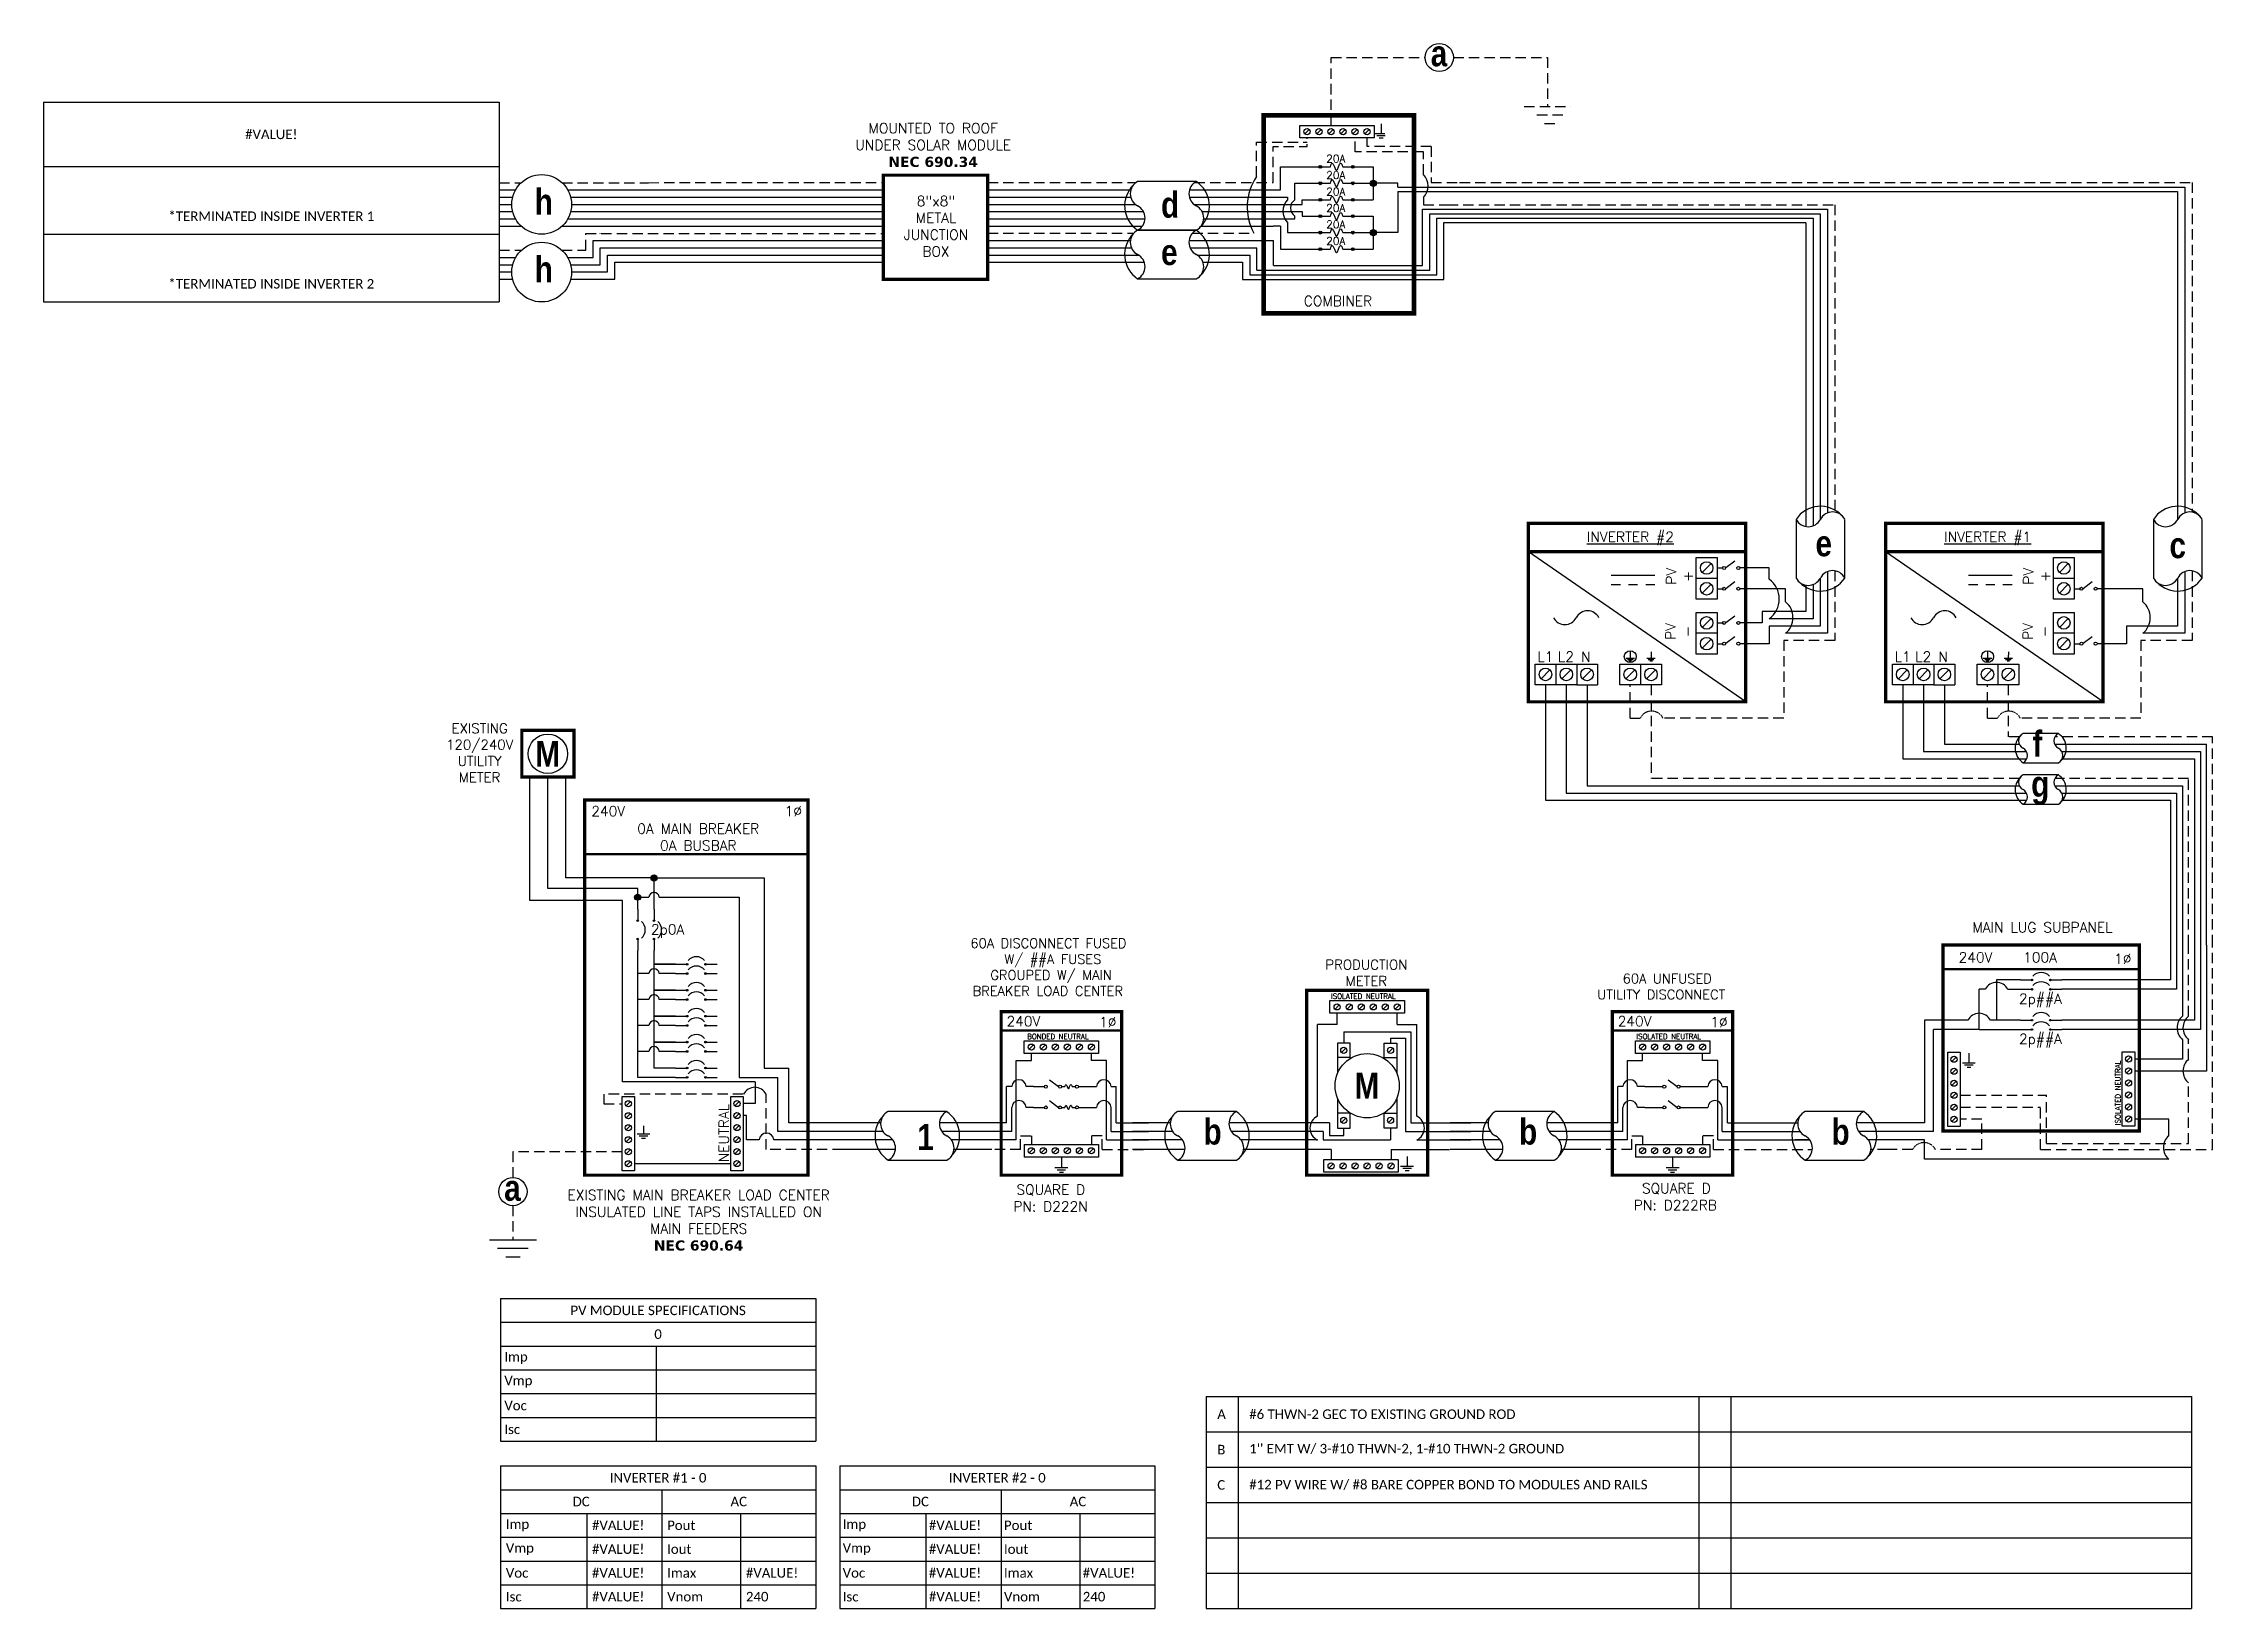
# Model space of a CAD drawing. Header units: feet. Extents: x 18731 to 19517, y 14552 to 15119.
import ezdxf

# ---------------------------------------------------------------- set-up
doc = ezdxf.new("R2010")
doc.units = ezdxf.units.FT
doc.header["$MEASUREMENT"] = 0
doc.linetypes.add('HIDDEN', pattern=[0.375, 0.25, -0.125])
for name, color, linetype in [('ONE LINE BLOCKS', 7, 'Continuous'), ('TABLES', 7, 'Continuous'), ('TEXT', 7, 'Continuous'), ('Z - TITLEBLOCK TXT', 7, 'Continuous')]:
    doc.layers.add(name, color=color, linetype=linetype)
doc.styles.add('ONE LINE TXT', font='techb___.ttf')
doc.styles.get("Standard").update_dxf_attribs({"font": 'simplex.shx'})

msp = doc.modelspace()

# ---------------------------------------------------------------- texts
at = {"layer": 'TABLES', "color": 1, "linetype": 'Continuous'}
for s, height, p in [('20A', 2.778, (19196.23, 15075.55)), ('20A', 2.778, (19196.23, 15069.58)), ('20A', 2.778, (19196.23, 15063.62)), ('20A', 2.778, (19196.23, 15057.66)), ('20A', 2.778, (19196.23, 15051.7)), ('20A', 2.778, (19196.23, 15045.74)), ('%%UINVERTER #2', 3.6576, (19290.66, 14938.09)), ('%%UINVERTER #1', 3.6576, (19420.09, 14938.09))]:
    msp.add_text(s, height=height, dxfattribs=at).set_placement(p)
at = {"layer": 'TEXT', "color": 1, "attachment_point": 5}
for s, width, gutter_width, insert, char_height in [(' \\PMOUNTED TO ROOF \\PUNDER SOLAR MODULE\\P{\\fVerdana|b1|i0|c0|p34;NEC 690.34}', 70.2138, 7.17, (19053.83, 15084.87), 3.6576), ('8"x8" METAL JUNCTION BOX ', 0.4767, 7.17, (19054.85, 15052.43), 3.6576), ('COMBINER', 1.1897, 7.17, (19200.47, 15025.37), 3.658), ('L1', 0.1481, 0.75, (19275.61, 14896.52), 3.658), ('L2', 0.1481, 0.75, (19283.07, 14896.55), 3.658), ('N', 0.1481, 0.75, (19290.32, 14896.49), 3.66), ('L1', 0.1481, 0.75, (19405.04, 14896.52), 3.658), ('L2', 0.1481, 0.75, (19412.5, 14896.55), 3.658), ('N', 0.1481, 0.75, (19419.75, 14896.49), 3.66)]:
    msp.add_mtext_dynamic_manual_height_columns(s, width=width, gutter_width=gutter_width, heights=[0], dxfattribs=dict(at, insert=insert, char_height=char_height))
at = {"layer": 'TEXT', "color": 1, "char_height": 3.658, "attachment_point": 5, "rotation": 90}
for s, width, insert in [('PV +', 2.8378, (19324.22, 14925.65)), ('PV +', 2.8378, (19453.65, 14925.65)), ('PV -', 2.8013, (19324, 14905.67)), ('PV -', 2.8013, (19453.43, 14905.67))]:
    msp.add_mtext_dynamic_manual_height_columns(s, width=width, gutter_width=0.75, heights=[0], dxfattribs=dict(at, insert=insert))
at = {"layer": 'Z - TITLEBLOCK TXT', "color": 1, "linetype": 'Continuous', "char_height": 9.3833, "attachment_point": 1, "style": 'ONE LINE TXT'}
for s, insert in [('{\\W1;\\C256;a}', (19234.09, 15119.76)), ('{\\W1;\\C256;h}', (18909.5, 15066.01)), ('{\\W1;\\C256;d}', (19136.39, 15064.94)), ('{\\W1;\\C256;h}', (18909.5, 15041.55)), ('{\\W1;\\C256;e}', (19136.39, 15047.76)), ('{\\W1;\\C256;e}', (19373.47, 14942.29)), ('{\\W1;\\C256;c}', (19501.71, 14941.6)), ('{\\W1;\\C256;f}', (19452.07, 14869.7)), ('{\\W1;\\C256;g}', (19451.61, 14855.12)), ('{\\W1;\\C256;1}', (19048.07, 14727.2)), ('{\\W1;\\C256;b}', (19151.78, 14729.2)), ('{\\W1;\\C256;b}', (19266.1, 14729.2)), ('{\\W1;\\C256;b}', (19379.29, 14729.12))]:
    msp.add_mtext_dynamic_manual_height_columns(s, width=0.1385, gutter_width=2.13, heights=[0], dxfattribs=dict(at, insert=insert))

# ---------------------------------------------------------------- blocks, each defined once
blk = doc.blocks.new('*T13')
at = {"layer": 'Z - TITLEBLOCK TXT', "color": 0, "lineweight": -2, "transparency": 16777216}
for p, q in [((0, 0), (165.11, 0)), ((0, 0), (0, -72.27)), ((165.11, 0), (165.11, -72.27)), ((0, -23.32), (165.11, -23.32)), ((0, -47.8), (165.11, -47.8)), ((0, -72.27), (165.11, -72.27))]:
    blk.add_line(p, q, dxfattribs=at)
at = {"layer": 'Z - TITLEBLOCK TXT', "color": 0, "linetype": 'Continuous', "transparency": 16777216, "char_height": 3.4544, "width": 156.9097, "attachment_point": 5}
for s, insert in [('{\\fCalibri|b0|i0|c0;#VALUE!', (82.56, -11.66)), ('{\\fCalibri|b0|i0|c0;^J^J*TERMINATED INSIDE INVERTER 1', (82.56, -35.56)), ('{\\fCalibri|b0|i0|c0;^J^J*TERMINATED INSIDE INVERTER 2', (82.56, -60.03))]:
    blk.add_mtext(s, dxfattribs=dict(at, insert=insert))
blk = doc.blocks.new('*U16')
at = {"layer": 'ONE LINE BLOCKS', "linetype": 'Continuous'}
h = blk.add_hatch(color=1, dxfattribs=at)
h.dxf.hatch_style = 1
edge = h.paths.add_edge_path()
edge.add_arc((52.27, 61.39), 0.291, 0, 360)
h = blk.add_hatch(color=1, dxfattribs=at)
h.dxf.hatch_style = 1
edge = h.paths.add_edge_path()
edge.add_arc((52.27, 58.01), 0.291, 0, 360)
h = blk.add_hatch(color=1, dxfattribs=at)
h.dxf.hatch_style = 1
edge = h.paths.add_edge_path()
edge.add_arc((58.94, 61.39), 0.291, 0, 360)
h = blk.add_hatch(color=1, dxfattribs=at)
h.dxf.hatch_style = 1
edge = h.paths.add_edge_path()
edge.add_arc((58.94, 58.01), 0.291, 0, 360)
h = blk.add_hatch(color=1, dxfattribs=at)
h.dxf.hatch_style = 1
edge = h.paths.add_edge_path()
edge.add_arc((52.27, 46.83), 0.291, 0, 360)
h = blk.add_hatch(color=1, dxfattribs=at)
h.dxf.hatch_style = 1
edge = h.paths.add_edge_path()
edge.add_arc((52.27, 43.45), 0.291, 0, 360)
h = blk.add_hatch(color=1, dxfattribs=at)
h.dxf.hatch_style = 1
edge = h.paths.add_edge_path()
edge.add_arc((58.94, 46.83), 0.291, 0, 360)
h = blk.add_hatch(color=1, dxfattribs=at)
h.dxf.hatch_style = 1
edge = h.paths.add_edge_path()
edge.add_arc((58.94, 43.45), 0.291, 0, 360)
at = {"color": 7, "linetype": 'Continuous'}
for p, q in [((102.48, 74.03), (102.48, 61.39)), ((111.18, 74.03), (111.18, 46.83)), ((48.07, 61.39), (39.41, 61.39)), ((39.41, 61.39), (39.41, 46.83)), ((102.48, 61.39), (63.14, 61.39)), ((29, 46.83), (13.32, 46.83)), ((13.32, 46.83), (13.32, 9.66)), ((48.07, 46.83), (37.24, 46.83)), ((111.18, 46.83), (63.14, 46.83)), ((13.32, 9.66), (0, 9.66))]:
    blk.add_line(p, q, dxfattribs=at)
at = {"color": 10, "linetype": 'Continuous'}
for p, q in [((104.66, 74.03), (104.66, 58.01)), ((113.36, 74.03), (113.36, 43.45)), ((33.12, 43.45), (33.12, 58.01)), ((35.29, 58.01), (33.12, 58.01)), ((43.53, 58.01), (48.07, 58.01)), ((104.66, 58.01), (63.14, 58.01)), ((33.12, 43.45), (16.61, 43.45)), ((16.61, 6.49), (16.61, 43.45)), ((33.12, 43.45), (48.07, 43.45)), ((113.36, 43.45), (63.14, 43.45)), ((16.61, 6.49), (0, 6.49))]:
    blk.add_line(p, q, dxfattribs=at)
at = {"color": 253, "linetype": 'Continuous'}
for p, q in [((106.83, 74.03), (106.83, 48.32)), ((115.53, 74.03), (115.53, 28.42)), ((106.83, 39.76), (106.83, 32.77)), ((106.83, 32.77), (89.53, 32.77)), ((115.53, 28.42), (89.53, 28.42)), ((101.87, 11.02), (89.53, 11.02)), ((101.87, 5), (101.87, 11.02)), ((13.32, 3.45), (0, 3.45)), ((13.32, -3.56), (13.32, 3.45)), ((101.87, -3.56), (13.32, -3.56))]:
    blk.add_line(p, q, dxfattribs=at)
at = {"color": 10, "linetype": 'Continuous'}
blk.add_arc((39.41, 55.85), 4.65, 27.66392, 152.33608, dxfattribs=at)
at = {"color": 7, "linetype": 'Continuous'}
blk.add_arc((33.12, 44.67), 4.65, 27.66392, 152.33608, dxfattribs=at)
at = {"color": 253, "linetype": 'Continuous'}
for centre in [(110.41, 44.04), (105.44, 0.72)]:
    blk.add_arc(centre, 5.58, 129.92155, 230.07845, dxfattribs=at)
at = {"layer": 'ONE LINE BLOCKS', "lineweight": 50}
blk.add_line((20.02, 65.33), (91.19, 65.33), dxfattribs=at)
at = {"layer": 'ONE LINE BLOCKS', "lineweight": 50, "const_width": 1.19}
blk.add_lwpolyline([(20.02, 6.67), (20.02, 74.03), (91.19, 74.03), (91.19, 6.67)], close=True, dxfattribs=at)
at = {"layer": 'TEXT', "color": 92, "linetype": 'HIDDEN', "ltscale": 15}
for p, q in [((109.01, 48.32), (109.01, 74.03)), ((117.71, 0), (117.71, 74.03)), ((109.01, 32.7), (109.01, 39.76)), ((109.01, 2.18), (109.01, 24.14)), ((26.29, 19.65), (57.58, 19.65)), ((57.58, 2.18), (57.58, 19.65)), ((26.29, 15.3), (55.38, 15.3)), ((34.13, 10.94), (26.29, 10.94)), ((34.13, 0), (34.13, 10.94)), ((55.38, 0), (55.38, 15.3)), ((9.01, 0), (0, 0)), ((34.13, 0), (17.25, 0)), ((55.38, 0), (117.71, 0)), ((57.58, 2.18), (109.01, 2.18))]:
    blk.add_line(p, q, dxfattribs=at)
at = {"layer": 'TEXT', "color": 92, "linetype": 'HIDDEN', "flags": 128}
for points in [[(29.4, 34.92), (29.4, 31.42)], [(27.06, 31.42), (31.74, 31.42)], [(30.93, 30.55), (27.87, 30.55)], [(30.12, 29.68), (28.68, 29.68)]]:
    blk.add_lwpolyline(points, dxfattribs=at)
at = {"layer": 'TEXT', "color": 92, "linetype": 'Continuous', "ltscale": 4}
for centre in [(112.48, 44.04), (112.48, 28.42)]:
    blk.add_arc(centre, 5.51, 129.05896, 230.94104, dxfattribs=at)
at = {"layer": 'TEXT', "color": 92, "linetype": 'HIDDEN', "ltscale": 0.3}
blk.add_arc((13.13, -2.16), 4.65, 27.66392, 152.33608, dxfattribs=at)
at = {"layer": 'Z - TITLEBLOCK TXT', "color": 1, "linetype": 'Continuous'}
for p, q in [((21.75, 8.35), (21.75, 35.29)), ((21.75, 35.29), (26.29, 35.29)), ((26.29, 35.29), (26.29, 8.35)), ((84.99, 8.42), (84.99, 35.37)), ((84.99, 35.37), (89.53, 35.37)), ((89.53, 35.37), (89.53, 8.42)), ((26.29, 8.35), (21.75, 8.35)), ((89.53, 8.42), (84.99, 8.42))]:
    blk.add_line(p, q, dxfattribs=at)
at = {"layer": 'Z - TITLEBLOCK TXT', "color": 4, "linetype": 'Continuous'}
for p, q in [((24.81, 33.48), (23.24, 31.91)), ((88.04, 33.56), (86.47, 31.98)), ((24.81, 29.13), (23.24, 27.56)), ((24.81, 24.78), (23.24, 23.21)), ((88.04, 29.2), (86.47, 27.63)), ((88.04, 24.85), (86.47, 23.28)), ((24.81, 20.43), (23.24, 18.86)), ((24.81, 16.08), (23.24, 14.51)), ((88.04, 20.5), (86.47, 18.93)), ((88.04, 16.15), (86.47, 14.58)), ((24.81, 11.73), (23.24, 10.16)), ((88.04, 11.8), (86.47, 10.23))]:
    blk.add_line(p, q, dxfattribs=at)
at = {"layer": 'Z - TITLEBLOCK TXT', "color": 1, "linetype": 'Continuous', "flags": 128}
for points in [[(48.07, 61.39), (52.27, 61.39)], [(48.07, 61.39), (52.27, 61.39)], [(48.07, 58.01), (52.27, 58.01)], [(48.07, 58.01), (52.27, 58.01)], [(58.94, 61.39), (63.14, 61.39)], [(58.94, 58.01), (63.14, 58.01)], [(48.07, 46.83), (52.27, 46.83)], [(48.07, 46.83), (52.27, 46.83)], [(48.07, 43.45), (52.27, 43.45)], [(48.07, 43.45), (52.27, 43.45)], [(58.94, 46.83), (63.14, 46.83)], [(58.94, 43.45), (63.14, 43.45)]]:
    blk.add_lwpolyline(points, dxfattribs=at)
at = {"layer": 'Z - TITLEBLOCK TXT', "color": 1, "linetype": 'Continuous'}
for centre in [(52.27, 61.39), (52.27, 58.01), (58.94, 61.39), (58.94, 58.01), (52.27, 46.83), (52.27, 43.45), (58.94, 46.83), (58.94, 43.45)]:
    blk.add_circle(centre, 0.291, dxfattribs=at)
at = {"layer": 'Z - TITLEBLOCK TXT', "color": 4, "linetype": 'Continuous'}
for centre in [(24.02, 32.7), (87.26, 32.77), (24.02, 28.35), (24.02, 24), (87.26, 28.42), (87.26, 24.07), (24.02, 19.65), (24.02, 15.3), (87.26, 19.72), (87.26, 15.37), (24.02, 10.94), (87.26, 11.02)]:
    blk.add_circle(centre, 1.11, dxfattribs=at)
at = {"layer": 'Z - TITLEBLOCK TXT', "color": 1, "linetype": 'Continuous'}
for centre in [(55.6, 60.19), (55.6, 56.81), (55.6, 45.63), (55.6, 42.25)]:
    blk.add_arc(centre, 3.93, 40.3392, 139.6608, dxfattribs=at)
at = {"layer": 'TABLES', "color": 1, "linetype": 'Continuous'}
for p in [(47.57, 52.77), (47.57, 38.21)]:
    blk.add_text('2p##A', height=3.658, dxfattribs=at).set_placement(p)
at = {"layer": 'TABLES', "color": 4, "linetype": 'Continuous'}
blk.add_text('ISOLATED NEUTRAL', height=1.8743, rotation=90, dxfattribs=at).set_placement((84.33, 8.78))
at = {"layer": 'TEXT', "color": 1, "attachment_point": 5}
for s, width, gutter_width, insert, char_height in [('MAIN LUG SUBPANEL ', 62.3984, 7.17, (56.06, 80.46), 3.6576), ('240V', 0.1481, 0.75, (31.81, 69.58), 3.658), ('100A', 0.1481, 0.75, (55.19, 69.58), 3.658), ('1∅', 0.1481, 0.75, (85.17, 69.07), 3.658)]:
    blk.add_mtext_dynamic_manual_height_columns(s, width=width, gutter_width=gutter_width, heights=[0], dxfattribs=dict(at, insert=insert, char_height=char_height))
blk = doc.blocks.new('M_METER PAN')
at = {"color": 253, "linetype": 'Continuous'}
for p, q in [((4.73, 8.02), (4.73, 8.75)), ((8.59, 8.02), (8.59, 8.75)), ((4.73, 8.02), (3.48, 8.02)), ((3.48, 2.14), (3.48, 8.02)), ((8.59, 8.02), (9.84, 8.02)), ((9.84, 2.14), (9.84, 8.02)), ((3.48, 0.61), (0, 0.61)), ((9.84, 0.61), (13.32, 0.61))]:
    blk.add_line(p, q, dxfattribs=at)
at = {"color": 7, "linetype": 'Continuous'}
for p, q in [((5.16, 7.56), (5.16, 6.82)), ((5.16, 7.56), (9.47, 7.56)), ((9.47, 7.56), (9.47, 1.71)), ((4.25, 1.71), (0, 1.71)), ((4.25, 1.71), (4.25, 0.9)), ((9.47, 1.71), (13.32, 1.71)), ((4.25, 0.9), (5.16, 0.9)), ((5.16, 0.9), (5.16, 1.37))]:
    blk.add_line(p, q, dxfattribs=at)
at = {"color": 10, "linetype": 'Continuous'}
for p, q in [((8.16, 7.14), (8.16, 6.82)), ((8.16, 7.14), (9.12, 7.14)), ((9.12, 7.14), (9.12, 1.15)), ((3.83, 1.15), (0, 1.15)), ((3.83, 1.15), (3.83, 0.61)), ((3.83, 0.61), (8.16, 0.61)), ((8.16, 1.37), (8.16, 0.61)), ((9.12, 1.15), (13.32, 1.15))]:
    blk.add_line(p, q, dxfattribs=at)
at = {"color": 1, "linetype": 'Continuous'}
for p, q in [((5.57, 5.9), (4.76, 5.9)), ((7.76, 5.9), (8.56, 5.9)), ((5.57, 2.33), (4.76, 2.33)), ((7.76, 2.33), (8.56, 2.33))]:
    blk.add_line(p, q, dxfattribs=at)
at = {"color": 253, "linetype": 'Continuous'}
for centre, start, end in [((3.82, 1.37), 113.9997, 246.0003), ((9.5, 1.37), 293.9997, 66.0003)]:
    blk.add_arc(centre, 0.835, start, end, dxfattribs=at)
at = {"layer": 'ONE LINE BLOCKS', "lineweight": 50, "const_width": 0.21}
blk.add_lwpolyline([(2.77, -1.65), (2.77, 10.22), (10.55, 10.22), (10.55, -1.65)], close=True, dxfattribs=at)
at = {"layer": 'TEXT', "color": 92, "linetype": 'HIDDEN', "ltscale": 15}
for p, q in [((4.35, 0), (0, 0)), ((4.35, 0), (4.35, -0.65)), ((8.2, 0), (8.2, -0.65)), ((8.2, 0), (13.32, 0))]:
    blk.add_line(p, q, dxfattribs=at)
at = {"layer": 'TEXT', "color": 92, "linetype": 'Continuous', "flags": 128}
for points in [[(8.81, -1.08), (9.64, -1.08)], [(9.5, -1.23), (8.96, -1.23)], [(9.35, -1.38), (9.1, -1.38)], [(9.23, -0.46), (9.23, -1.08)]]:
    blk.add_lwpolyline(points, dxfattribs=at)
at = {"layer": 'TEXT', "linetype": 'Continuous'}
blk.add_circle((6.66, 4.09), 2.06, dxfattribs=at)
at = {"layer": 'Z - TITLEBLOCK TXT', "color": 1, "linetype": 'Continuous'}
for p, q in [((4.27, 8.75), (4.27, 9.55)), ((4.27, 9.55), (9.05, 9.55)), ((9.05, 8.75), (4.27, 8.75)), ((9.05, 9.55), (9.05, 8.75)), ((4.76, 6.82), (4.76, 4.89)), ((5.57, 6.82), (4.76, 6.82)), ((5.57, 5.84), (5.57, 6.82)), ((7.76, 5.84), (7.76, 6.82)), ((7.76, 6.82), (8.56, 6.82)), ((8.56, 6.82), (8.56, 4.89)), ((4.76, 3.3), (4.76, 1.37)), ((8.56, 3.3), (8.56, 1.37)), ((5.57, 1.37), (5.57, 2.35)), ((7.76, 1.37), (7.76, 2.35)), ((4.76, 1.37), (5.57, 1.37)), ((8.56, 1.37), (7.76, 1.37)), ((3.89, -1.45), (3.89, -0.65)), ((3.89, -0.65), (8.66, -0.65)), ((8.66, -0.65), (8.66, -1.45)), ((8.66, -1.45), (3.89, -1.45))]:
    blk.add_line(p, q, dxfattribs=at)
at = {"layer": 'Z - TITLEBLOCK TXT', "color": 4, "linetype": 'Continuous'}
for p, q in [((4.87, 9.29), (4.6, 9.01)), ((5.64, 9.29), (5.37, 9.01)), ((6.42, 9.29), (6.14, 9.01)), ((7.19, 9.29), (6.91, 9.01)), ((7.96, 9.29), (7.68, 9.01)), ((8.73, 9.29), (8.45, 9.01)), ((5.3, 6.5), (5.02, 6.22)), ((8.3, 6.5), (8.02, 6.22)), ((5.3, 2.01), (5.02, 1.73)), ((8.3, 2.01), (8.02, 1.73)), ((4.49, -0.91), (4.21, -1.19)), ((5.26, -0.91), (4.98, -1.19)), ((6.03, -0.91), (5.75, -1.19)), ((6.8, -0.91), (6.52, -1.19)), ((7.57, -0.91), (7.29, -1.19)), ((8.34, -0.91), (8.06, -1.19))]:
    blk.add_line(p, q, dxfattribs=at)
for centre in [(4.73, 9.15), (5.51, 9.15), (6.28, 9.15), (7.05, 9.15), (7.82, 9.15), (8.59, 9.15), (5.16, 6.36), (8.16, 6.36), (5.16, 1.87), (8.16, 1.87), (4.35, -1.05), (5.12, -1.05), (5.89, -1.05), (6.66, -1.05), (7.43, -1.05), (8.2, -1.05)]:
    blk.add_circle(centre, 0.197, dxfattribs=at)
at = {"layer": 'TABLES', "color": 4, "linetype": 'Continuous'}
blk.add_text('ISOLATED NEUTRAL', height=0.3321, dxfattribs=at).set_placement((4.34, 9.67))
at = {"layer": 'TEXT', "color": 1, "insert": (6.61, 11.34), "char_height": 0.6278, "attachment_point": 5}
blk.add_mtext_dynamic_manual_height_columns('PRODUCTION METER', width=1.3203, gutter_width=7.17, heights=[0], dxfattribs=at)
at = {"layer": 'Z - TITLEBLOCK TXT', "color": 253, "linetype": 'Continuous', "style": 'ONE LINE TXT'}
blk.add_text('M', height=1.66, dxfattribs=at).set_placement((5.85, 3.26))
blk = doc.blocks.new('*U14')
at = {"color": 0}
blk.add_blockref('M_METER PAN', (0, 0), dxfattribs=at)
blk = doc.blocks.new('M_MAIN DISCO')
at = {"color": 253, "linetype": 'Continuous'}
for p, q in [((-47.96, 3.45), (-47.96, 32.21)), ((-47.96, 32.21), (-42.47, 32.21)), ((-42.47, 32.21), (-42.47, 34.82)), ((-20.72, 32.21), (-20.72, 34.82)), ((-15.23, 32.21), (-20.72, 32.21)), ((-15.23, 3.45), (-15.23, 32.21)), ((-47.96, 3.45), (-63.19, 3.45)), ((-15.23, 3.45), (0, 3.45))]:
    blk.add_line(p, q, dxfattribs=at)
at = {"color": 7, "linetype": 'Continuous'}
for p, q in [((-51.46, 9.66), (-51.46, 22.77)), ((-49.6, 22.77), (-51.46, 22.77)), ((-41.69, 22.77), (-44.32, 22.77)), ((-21.5, 22.77), (-18.87, 22.77)), ((-13.59, 22.77), (-11.73, 22.77)), ((-11.73, 9.66), (-11.73, 22.77)), ((-51.46, 9.66), (-63.19, 9.66)), ((-11.73, 9.66), (0, 9.66))]:
    blk.add_line(p, q, dxfattribs=at)
at = {"color": 1, "linetype": 'Continuous'}
for p, q in [((-31.53, 22.77), (-30.29, 22.77)), ((-27.74, 22.77), (-26.5, 22.77)), ((-31.53, 15.24), (-30.29, 15.24)), ((-27.74, 15.24), (-26.5, 15.24))]:
    blk.add_line(p, q, dxfattribs=at)
at = {"color": 10, "linetype": 'Continuous'}
for p, q in [((-49.6, 6.49), (-49.6, 15.24)), ((-41.69, 15.24), (-44.32, 15.24)), ((-21.5, 15.24), (-18.87, 15.24)), ((-13.59, 6.49), (-13.59, 15.24)), ((-49.6, 6.49), (-63.19, 6.49)), ((-13.59, 6.49), (0, 6.49))]:
    blk.add_line(p, q, dxfattribs=at)
at = {"color": 7, "linetype": 'Continuous'}
for centre in [(-46.96, 22.62), (-16.23, 22.62)]:
    blk.add_arc(centre, 2.64, 3.28193, 176.71807, dxfattribs=at)
at = {"color": 10, "linetype": 'Continuous'}
for centre in [(-46.96, 15.08), (-16.23, 15.08)]:
    blk.add_arc(centre, 2.64, 3.28193, 176.71807, dxfattribs=at)
at = {"color": 1, "linetype": 'Continuous'}
for points in [[(-30.29, 22.77), (-29.92, 23.53), (-29.02, 22.01), (-28.19, 23.53), (-27.74, 22.77)], [(-30.29, 15.24), (-29.92, 16), (-29.02, 14.47), (-28.19, 16), (-27.74, 15.24)]]:
    blk.add_spline(points, degree=3, dxfattribs=at)
at = {"layer": 'ONE LINE BLOCKS', "lineweight": 50}
blk.add_line((-53.41, 43.1), (-9.8, 43.1), dxfattribs=at)
at = {"layer": 'ONE LINE BLOCKS', "lineweight": 50, "const_width": 1.19}
blk.add_lwpolyline([(-53.41, -9.3), (-53.41, 49.88), (-9.8, 49.88), (-9.8, -9.3)], close=True, dxfattribs=at)
at = {"layer": 'TEXT', "color": 92, "linetype": 'HIDDEN', "ltscale": 15}
for p, q in [((-46.38, 0), (-63.19, 0)), ((-46.38, 0), (-46.38, 4.94)), ((-46.38, 4.94), (-42.47, 4.94)), ((-42.47, 4.94), (-42.47, 1.8)), ((-16.81, 4.94), (-20.72, 4.94)), ((-20.72, 4.94), (-20.72, 1.8)), ((-16.81, 0), (-16.81, 4.94)), ((-16.81, 0), (0, 0))]:
    blk.add_line(p, q, dxfattribs=at)
at = {"layer": 'TEXT', "color": 92, "linetype": 'Continuous', "flags": 128}
for points in [[(-33.94, -6.57), (-29.25, -6.57)], [(-30.07, -7.44), (-33.13, -7.44)], [(-31.59, -3.07), (-31.6, -6.57)], [(-30.88, -8.3), (-32.31, -8.3)]]:
    blk.add_lwpolyline(points, dxfattribs=at)
at = {"layer": 'Z - TITLEBLOCK TXT', "color": 1, "linetype": 'Continuous'}
for p, q in [((-45.07, 34.82), (-45.07, 39.36)), ((-45.07, 39.36), (-18.12, 39.36)), ((-18.12, 39.36), (-18.12, 34.82)), ((-18.12, 34.82), (-45.07, 34.82)), ((-35.88, 25.22), (-32.61, 22.78)), ((-41.69, 22.77), (-37.77, 22.77)), ((-35.88, 17.69), (-32.61, 15.24)), ((-25.42, 22.77), (-21.5, 22.77)), ((-41.69, 15.24), (-37.77, 15.24)), ((-25.42, 15.23), (-21.5, 15.23)), ((-45.07, 1.8), (-18.12, 1.8)), ((-45.07, 1.8), (-45.07, -2.74)), ((-18.12, 1.8), (-18.12, -2.74)), ((-18.12, -2.74), (-45.07, -2.74))]:
    blk.add_line(p, q, dxfattribs=at)
at = {"layer": 'Z - TITLEBLOCK TXT', "color": 4, "linetype": 'Continuous'}
for p, q in [((-41.69, 37.87), (-43.26, 36.3)), ((-37.34, 37.87), (-38.91, 36.3)), ((-32.98, 37.87), (-34.56, 36.3)), ((-28.63, 37.87), (-30.21, 36.3)), ((-24.28, 37.87), (-25.86, 36.3)), ((-19.93, 37.87), (-21.51, 36.3)), ((-41.69, 0.32), (-43.26, -1.26)), ((-37.34, 0.32), (-38.91, -1.26)), ((-32.98, 0.32), (-34.56, -1.26)), ((-28.63, 0.32), (-30.21, -1.26)), ((-24.28, 0.32), (-25.86, -1.26)), ((-19.93, 0.32), (-21.51, -1.26))]:
    blk.add_line(p, q, dxfattribs=at)
for centre in [(-42.47, 37.09), (-38.12, 37.09), (-33.77, 37.09), (-29.42, 37.09), (-25.07, 37.09), (-20.72, 37.09), (-42.47, -0.47), (-38.12, -0.47), (-33.77, -0.47), (-29.42, -0.47), (-25.07, -0.47), (-20.72, -0.47)]:
    blk.add_circle(centre, 1.11, dxfattribs=at)
at = {"layer": 'Z - TITLEBLOCK TXT', "color": 1, "linetype": 'Continuous'}
for centre in [(-37.23, 22.77), (-37.23, 15.24), (-32.07, 22.77), (-32.07, 15.24), (-25.96, 22.77), (-25.96, 15.23)]:
    blk.add_circle(centre, 0.541, dxfattribs=at)
at = {"layer": 'TABLES', "color": 4, "linetype": 'Continuous'}
blk.add_text('BONDED NEUTRAL', height=1.8743, dxfattribs=at).set_placement((-43.99, 40.01))
at = {"layer": 'TEXT', "color": 1}
for s, width, gutter_width, heights, insert, char_height, attachment_point in [('\\A1;\\pi4.1167;60A DISCONNECT FUSED \\P\\pi16.454;W/ ##A FUSES\\P\\pi11.355;GROUPED W/ MAIN \\P\\pi4.9392;BREAKER LOAD CENTER', 71.8931, 92.23, [24.13], (-68.68, 76.43), 3.4544, 1), ('240V', 0.1481, 0.75, [0], (-45.35, 46.44), 3.658, 5), ('1∅', 0.1481, 0.75, [0], (-14.78, 46.14), 3.658, 5), ('\\A1;\\pi3.6942,t21.982;SQUARE D\\P\\pi2.5621,t20.85;PN: D222N', 35.0816, 28.88, [13.54], (-51.57, -12.71), 3.6576, 1)]:
    blk.add_mtext_dynamic_manual_height_columns(s, width=width, gutter_width=gutter_width, heights=heights, dxfattribs=dict(at, insert=insert, char_height=char_height, attachment_point=attachment_point))
blk = doc.blocks.new('*U7')
at = {"color": 7, "linetype": 'Continuous'}
for p, q in [((2.44, 1.71), (0, 1.71)), ((6.67, 2.43), (2.91, 2.43)), ((9.57, 1.71), (6.2, 1.71)), ((2.91, -0.69), (6.67, -0.69))]:
    blk.add_line(p, q, dxfattribs=at)
at = {"color": 10, "linetype": 'Continuous'}
for p, q in [((2.59, 1.15), (0, 1.15)), ((9.57, 1.15), (6.35, 1.15))]:
    blk.add_line(p, q, dxfattribs=at)
at = {"color": 253, "linetype": 'Continuous'}
for p, q in [((3.21, 0.61), (0, 0.61)), ((9.57, 0.61), (6.97, 0.61))]:
    blk.add_line(p, q, dxfattribs=at)
at = {"color": 7, "linetype": 'Continuous'}
for centre, start, end in [((3.94, 0.87), 133.9732, 236.4265), ((5.63, 0.87), 313.9732, 56.4265)]:
    blk.add_arc(centre, 1.87, start, end, dxfattribs=at)
at = {"layer": 'TEXT', "color": 92, "linetype": 'HIDDEN', "ltscale": 15}
for p, q in [((3.37, 0), (0, 0)), ((9.57, 0), (7.14, 0))]:
    blk.add_line(p, q, dxfattribs=at)
at = {"layer": 'Z - TITLEBLOCK TXT', "linetype": 'Continuous'}
for centre, start, end in [((3.31, 1.65), 117.6639, 242.3361), ((7.08, 1.65), 117.6639, 242.3361), ((2.5, 0.09), 297.6639, 62.3361), ((6.26, 0.09), 297.6639, 62.3361)]:
    blk.add_arc(centre, 0.882, start, end, dxfattribs=at)
blk = doc.blocks.new('*T9')
at = {"layer": 'Z - TITLEBLOCK TXT', "color": 0, "lineweight": -2, "transparency": 16777216}
for p, q in [((0, 0), (114.19, 0)), ((0, 0), (0, -51.7)), ((114.19, 0), (114.19, -51.7)), ((0, -8.62), (114.19, -8.62)), ((58.43, -8.62), (58.43, -51.7)), ((0, -17.23), (114.19, -17.23)), ((31.22, -17.23), (31.22, -51.7)), ((86.98, -17.23), (86.98, -51.7)), ((0, -25.85), (114.19, -25.85)), ((0, -34.47), (114.19, -34.47)), ((0, -43.08), (114.19, -43.08)), ((0, -51.7), (114.19, -51.7))]:
    blk.add_line(p, q, dxfattribs=at)
at = {"layer": 'Z - TITLEBLOCK TXT', "color": 0, "linetype": 'Continuous', "transparency": 16777216, "char_height": 3.4544}
for s, insert, width, attachment_point in [('{\\fCalibri|b0|i0|c0;INVERTER #1 - 0', (57.09, -4.31), 110.3293, 5), ('{\\fCalibri|b0|i0|c0;DC', (29.22, -12.93), 54.5755, 5), ('{\\fCalibri|b0|i0|c0;AC', (86.31, -12.93), 51.8976, 5), ('{\\fCalibri|b0|i0|c0;Imp', (1.93, -21.54), 27.3681, 4), ('{\\fCalibri|b0|i0|c0;#VALUE!', (33.15, -21.54), 23.3513, 4), ('{\\fCalibri|b0|i0|c0;Pout', (60.36, -21.54), 24.6902, 4), ('{\\fCalibri|b0|i0|c0;', (88.91, -21.54), 23.3513, 4), ('{\\fCalibri|b0|i0|c0;Vmp', (1.93, -30.16), 27.3681, 4), ('{\\fCalibri|b0|i0|c0;#VALUE!', (33.15, -30.16), 23.3513, 4), ('{\\fCalibri|b0|i0|c0;Iout', (60.36, -30.16), 24.6902, 4), ('{\\fCalibri|b0|i0|c0;', (88.91, -30.16), 23.3513, 4), ('{\\fCalibri|b0|i0|c0;Voc', (1.93, -38.78), 27.3681, 4), ('{\\fCalibri|b0|i0|c0;#VALUE!', (33.15, -38.78), 23.3513, 4), ('{\\fCalibri|b0|i0|c0;Imax', (60.36, -38.78), 24.6902, 4), ('{\\fCalibri|b0|i0|c0;#VALUE!', (88.91, -38.78), 23.3513, 4), ('{\\fCalibri|b0|i0|c0;Isc', (1.93, -47.39), 27.3681, 4), ('{\\fCalibri|b0|i0|c0;#VALUE!', (33.15, -47.39), 23.3513, 4), ('{\\fCalibri|b0|i0|c0;Vnom', (60.36, -47.39), 24.6902, 4), ('{\\fCalibri|b0|i0|c0;240', (88.91, -47.39), 23.3513, 4)]:
    blk.add_mtext(s, dxfattribs=dict(at, insert=insert, width=width, attachment_point=attachment_point))
blk = doc.blocks.new('*T10')
at = {"layer": 'Z - TITLEBLOCK TXT', "color": 0, "lineweight": -2, "transparency": 16777216}
for p, q in [((0, 0), (114.19, 0)), ((0, 0), (0, -51.7)), ((114.19, 0), (114.19, -51.7)), ((0, -8.62), (114.19, -8.62)), ((58.43, -8.62), (58.43, -51.7)), ((0, -17.23), (114.19, -17.23)), ((31.22, -17.23), (31.22, -51.7)), ((86.98, -17.23), (86.98, -51.7)), ((0, -25.85), (114.19, -25.85)), ((0, -34.47), (114.19, -34.47)), ((0, -43.08), (114.19, -43.08)), ((0, -51.7), (114.19, -51.7))]:
    blk.add_line(p, q, dxfattribs=at)
at = {"layer": 'Z - TITLEBLOCK TXT', "color": 0, "linetype": 'Continuous', "transparency": 16777216, "char_height": 3.4544}
for s, insert, width, attachment_point in [('{\\fCalibri|b0|i0|c0;INVERTER #2 - 0', (57.09, -4.31), 112.0547, 5), ('{\\fCalibri|b0|i0|c0;DC', (29.22, -12.93), 56.3009, 5), ('{\\fCalibri|b0|i0|c0;AC', (86.31, -12.93), 53.623, 5), ('{\\fCalibri|b0|i0|c0;Imp', (1.07, -21.54), 29.0935, 4), ('{\\fCalibri|b0|i0|c0;#VALUE!', (32.29, -21.54), 25.0767, 4), ('{\\fCalibri|b0|i0|c0;Pout', (59.5, -21.54), 26.4156, 4), ('{\\fCalibri|b0|i0|c0;', (88.04, -21.54), 25.0767, 4), ('{\\fCalibri|b0|i0|c0;Vmp', (1.07, -30.16), 29.0935, 4), ('{\\fCalibri|b0|i0|c0;#VALUE!', (32.29, -30.16), 25.0767, 4), ('{\\fCalibri|b0|i0|c0;Iout', (59.5, -30.16), 26.4156, 4), ('{\\fCalibri|b0|i0|c0;', (88.04, -30.16), 25.0767, 4), ('{\\fCalibri|b0|i0|c0;Voc', (1.07, -38.78), 29.0935, 4), ('{\\fCalibri|b0|i0|c0;#VALUE!', (32.29, -38.78), 25.0767, 4), ('{\\fCalibri|b0|i0|c0;Imax', (59.5, -38.78), 26.4156, 4), ('{\\fCalibri|b0|i0|c0;#VALUE!', (88.04, -38.78), 25.0767, 4), ('{\\fCalibri|b0|i0|c0;Isc', (1.07, -47.39), 29.0935, 4), ('{\\fCalibri|b0|i0|c0;#VALUE!', (32.29, -47.39), 25.0767, 4), ('{\\fCalibri|b0|i0|c0;Vnom', (59.5, -47.39), 26.4156, 4), ('{\\fCalibri|b0|i0|c0;240', (88.04, -47.39), 25.0767, 4)]:
    blk.add_mtext(s, dxfattribs=dict(at, insert=insert, width=width, attachment_point=attachment_point))
blk = doc.blocks.new('*T11')
at = {"layer": 'Z - TITLEBLOCK TXT', "color": 0, "lineweight": -2, "transparency": 16777216}
for p, q in [((0, 0), (114.19, 0)), ((0, 0), (0, -51.69)), ((114.19, 0), (114.19, -51.69)), ((0, -8.62), (114.19, -8.62)), ((0, -17.23), (114.19, -17.23)), ((56.41, -17.23), (56.41, -51.69)), ((0, -25.85), (114.19, -25.85)), ((0, -34.46), (114.19, -34.46)), ((0, -43.08), (114.19, -43.08)), ((0, -51.69), (114.19, -51.69))]:
    blk.add_line(p, q, dxfattribs=at)
at = {"layer": 'Z - TITLEBLOCK TXT', "color": 0, "linetype": 'Continuous', "transparency": 16777216, "char_height": 3.4544}
for s, insert, width, attachment_point in [('{\\fCalibri|b0|i0|c0;PV MODULE SPECIFICATIONS', (57.09, -4.31), 111.433, 5), ('{\\fCalibri|b0|i0|c0;0', (57.09, -12.92), 111.433, 5), ('{\\fCalibri|b0|i0|c0;Imp', (1.38, -21.54), 53.6551, 4), ('{\\fCalibri|b0|i0|c0;', (57.78, -21.54), 55.0254, 4), ('{\\fCalibri|b0|i0|c0;Vmp', (1.38, -30.15), 53.6551, 4), ('{\\fCalibri|b0|i0|c0;', (57.78, -30.15), 55.0254, 4), ('{\\fCalibri|b0|i0|c0;Voc', (1.38, -38.77), 53.6551, 4), ('{\\fCalibri|b0|i0|c0;', (57.78, -38.77), 55.0254, 4), ('{\\fCalibri|b0|i0|c0;Isc', (1.38, -47.39), 53.6551, 4), ('{\\fCalibri|b0|i0|c0;', (57.78, -47.39), 55.0254, 4)]:
    blk.add_mtext(s, dxfattribs=dict(at, insert=insert, width=width, attachment_point=attachment_point))
blk = doc.blocks.new('*T12')
at = {"linetype": 'ByBlock', "lineweight": -2, "transparency": 16777216}
for p, q in [((0, 0), (357.03, 0)), ((0, 0), (0, -76.8)), ((11.58, 0), (11.58, -76.8)), ((178.51, 0), (178.51, -76.8)), ((190.1, 0), (190.1, -76.8)), ((357.03, 0), (357.03, -76.8)), ((0, -12.8), (357.03, -12.8)), ((0, -25.61), (357.03, -25.61)), ((0, -38.41), (357.03, -38.41)), ((0, -51.22), (357.03, -51.22)), ((0, -64.02), (357.03, -64.02)), ((0, -76.8), (357.03, -76.8))]:
    blk.add_line(p, q, dxfattribs=at)
at = {"color": 0, "linetype": 'Continuous', "transparency": 16777216, "char_height": 3.4544, "attachment_point": 4}
for s, insert, width in [('{\\fCalibri|b0|i0|c0;A', (4.06, -6.4), 3.4544), ('{\\fCalibri|b0|i0|c0;#6 THWN-2 GEC TO EXISTING GROUND ROD', (15.65, -6.4), 158.8026), ('{\\fCalibri|b0|i0|c0;', (182.58, -6.4), 3.4544), ('{\\fCalibri|b0|i0|c0;', (194.16, -6.4), 158.8095), ('{\\fCalibri|b0|i0|c0;B', (4.06, -19.21), 3.4544), ("{\\fCalibri|b0|i0|c0;1'' EMT W/ 3-#10 THWN-2, 1-#10 THWN-2 GROUND", (15.65, -19.21), 158.8026), ('{\\fCalibri|b0|i0|c0;', (182.58, -19.21), 3.4544), ('{\\fCalibri|b0|i0|c0;', (194.16, -19.21), 158.8095), ('{\\fCalibri|b0|i0|c0;C', (4.06, -32.01), 3.4544), ('{\\fCalibri|b0|i0|c0;#12 PV WIRE W/ #8 BARE COPPER BOND TO MODULES AND RAILS', (15.65, -32.01), 158.8026), ('{\\fCalibri|b0|i0|c0;', (182.58, -32.01), 3.4544), ('{\\fCalibri|b0|i0|c0;', (194.16, -32.01), 158.8095), ('{\\fCalibri|b0|i0|c0;', (4.06, -44.82), 3.4544), ('{\\fCalibri|b0|i0|c0;', (15.65, -44.82), 158.8026), ('{\\fCalibri|b0|i0|c0;', (182.58, -44.82), 3.4544), ('{\\fCalibri|b0|i0|c0;', (194.16, -44.82), 158.8095), ('{\\fCalibri|b0|i0|c0;', (4.06, -57.62), 3.4544), ('{\\fCalibri|b0|i0|c0;', (15.65, -57.62), 158.8026), ('{\\fCalibri|b0|i0|c0;', (182.58, -57.62), 3.4544), ('{\\fCalibri|b0|i0|c0;', (194.16, -57.62), 158.8095), ('{\\fCalibri|b0|i0|c0;', (4.06, -70.41), 3.4544), ('{\\fCalibri|b0|i0|c0;', (15.65, -70.41), 158.8026), ('{\\fCalibri|b0|i0|c0;', (182.58, -70.41), 3.4544), ('{\\fCalibri|b0|i0|c0;', (194.16, -70.41), 158.8095)]:
    blk.add_mtext(s, dxfattribs=dict(at, insert=insert, width=width))
blk = doc.blocks.new('*U15')
at = {"layer": 'ONE LINE BLOCKS', "linetype": 'Continuous'}
h = blk.add_hatch(color=254, dxfattribs=at)
h.dxf.hatch_style = 1
edge = h.paths.add_edge_path()
edge.add_arc((-68.38, 98.34), 1.11, 0, 360)
h = blk.add_hatch(color=254, dxfattribs=at)
h.dxf.hatch_style = 1
edge = h.paths.add_edge_path()
edge.add_arc((-74.3, 91.39), 1.11, 0, 360)
h = blk.add_hatch(color=1, dxfattribs=at)
h.dxf.hatch_style = 1
edge = h.paths.add_edge_path()
edge.add_arc((-74.3, 82.89), 0.291, 0, 360)
h = blk.add_hatch(color=1, dxfattribs=at)
h.dxf.hatch_style = 1
edge = h.paths.add_edge_path()
edge.add_arc((-68.38, 82.89), 0.291, 0, 360)
h = blk.add_hatch(color=1, dxfattribs=at)
h.dxf.hatch_style = 1
edge = h.paths.add_edge_path()
edge.add_arc((-74.3, 76.21), 0.291, 0, 360)
h = blk.add_hatch(color=1, dxfattribs=at)
h.dxf.hatch_style = 1
edge = h.paths.add_edge_path()
edge.add_arc((-68.38, 76.21), 0.291, 0, 360)
h = blk.add_hatch(color=1, dxfattribs=at)
h.dxf.hatch_style = 1
edge = h.paths.add_edge_path()
edge.add_arc((-56.39, 67.09), 0.291, 0, 360)
h = blk.add_hatch(color=1, dxfattribs=at)
h.dxf.hatch_style = 1
edge = h.paths.add_edge_path()
edge.add_arc((-56.39, 63.72), 0.291, 0, 360)
h = blk.add_hatch(color=1, dxfattribs=at)
h.dxf.hatch_style = 1
edge = h.paths.add_edge_path()
edge.add_arc((-49.72, 67.09), 0.291, 0, 360)
h = blk.add_hatch(color=1, dxfattribs=at)
h.dxf.hatch_style = 1
edge = h.paths.add_edge_path()
edge.add_arc((-49.72, 63.72), 0.291, 0, 360)
h = blk.add_hatch(color=1, dxfattribs=at)
h.dxf.hatch_style = 1
edge = h.paths.add_edge_path()
edge.add_arc((-56.39, 57.69), 0.291, 0, 360)
h = blk.add_hatch(color=1, dxfattribs=at)
h.dxf.hatch_style = 1
edge = h.paths.add_edge_path()
edge.add_arc((-49.72, 57.69), 0.291, 0, 360)
h = blk.add_hatch(color=1, dxfattribs=at)
h.dxf.hatch_style = 1
edge = h.paths.add_edge_path()
edge.add_arc((-56.39, 54.31), 0.291, 0, 360)
h = blk.add_hatch(color=1, dxfattribs=at)
h.dxf.hatch_style = 1
edge = h.paths.add_edge_path()
edge.add_arc((-56.39, 48.29), 0.291, 0, 360)
h = blk.add_hatch(color=1, dxfattribs=at)
h.dxf.hatch_style = 1
edge = h.paths.add_edge_path()
edge.add_arc((-49.72, 54.31), 0.291, 0, 360)
h = blk.add_hatch(color=1, dxfattribs=at)
h.dxf.hatch_style = 1
edge = h.paths.add_edge_path()
edge.add_arc((-49.72, 48.29), 0.291, 0, 360)
h = blk.add_hatch(color=1, dxfattribs=at)
h.dxf.hatch_style = 1
edge = h.paths.add_edge_path()
edge.add_arc((-56.39, 44.91), 0.291, 0, 360)
h = blk.add_hatch(color=1, dxfattribs=at)
h.dxf.hatch_style = 1
edge = h.paths.add_edge_path()
edge.add_arc((-49.72, 44.91), 0.291, 0, 360)
h = blk.add_hatch(color=1, dxfattribs=at)
h.dxf.hatch_style = 1
edge = h.paths.add_edge_path()
edge.add_arc((-56.39, 38.89), 0.291, 0, 360)
h = blk.add_hatch(color=1, dxfattribs=at)
h.dxf.hatch_style = 1
edge = h.paths.add_edge_path()
edge.add_arc((-56.39, 35.51), 0.291, 0, 360)
h = blk.add_hatch(color=1, dxfattribs=at)
h.dxf.hatch_style = 1
edge = h.paths.add_edge_path()
edge.add_arc((-49.72, 38.89), 0.291, 0, 360)
h = blk.add_hatch(color=1, dxfattribs=at)
h.dxf.hatch_style = 1
edge = h.paths.add_edge_path()
edge.add_arc((-49.72, 35.51), 0.291, 0, 360)
h = blk.add_hatch(color=1, dxfattribs=at)
h.dxf.hatch_style = 1
edge = h.paths.add_edge_path()
edge.add_arc((-56.39, 29.48), 0.291, 0, 360)
h = blk.add_hatch(color=1, dxfattribs=at)
h.dxf.hatch_style = 1
edge = h.paths.add_edge_path()
edge.add_arc((-56.39, 26.1), 0.291, 0, 360)
h = blk.add_hatch(color=1, dxfattribs=at)
h.dxf.hatch_style = 1
edge = h.paths.add_edge_path()
edge.add_arc((-49.72, 29.48), 0.291, 0, 360)
h = blk.add_hatch(color=1, dxfattribs=at)
h.dxf.hatch_style = 1
edge = h.paths.add_edge_path()
edge.add_arc((-49.72, 26.1), 0.291, 0, 360)
at = {"color": 155, "true_color": 0x647190}
blk.add_line((-93.51, 126.59), (-12.6, 126.59), dxfattribs=at)
at = {"color": 10, "linetype": 'Continuous'}
for p, q in [((-23.58, 6.49), (-23.58, 26.1)), ((-19.54, 26.1), (-19.54, 26.1)), ((0, 6.49), (-23.58, 6.49))]:
    blk.add_line(p, q, dxfattribs=at)
at = {"color": 7, "linetype": 'Continuous'}
for p, q in [((-19.55, 9.66), (-19.55, 29.48)), ((0, 9.66), (-19.55, 9.66))]:
    blk.add_line(p, q, dxfattribs=at)
at = {"color": 253, "linetype": 'Continuous'}
for p, q in [((-34.9, 12.29), (-36.07, 12.29)), ((-34.9, 3.45), (-34.9, 12.29)), ((-30.25, 3.45), (-34.9, 3.45)), ((0, 3.45), (-24.98, 3.45))]:
    blk.add_line(p, q, dxfattribs=at)
at = {"color": 7, "linetype": 'Continuous'}
blk.add_circle((-119.49, -15.26), 5.11, dxfattribs=at)
at = {"color": 253, "linetype": 'Continuous'}
blk.add_arc((-27.62, 3.3), 2.64, 3.28193, 176.71807, dxfattribs=at)
at = {"layer": 'ONE LINE BLOCKS', "lineweight": 50}
blk.add_line((-93.51, 106.95), (-12.6, 106.95), dxfattribs=at)
at = {"layer": 'ONE LINE BLOCKS', "lineweight": 50, "const_width": 1.19}
for points in [[(-116.27, 134.89), (-116.27, 151.79), (-97.41, 151.79), (-97.41, 134.89)], [(-93.51, -9.3), (-93.51, 126.59), (-12.6, 126.59), (-12.6, -9.3)]]:
    blk.add_lwpolyline(points, close=True, dxfattribs=at)
at = {"layer": 'TEXT', "color": 92, "linetype": 'HIDDEN', "ltscale": 15}
for p, q in [((-36.07, 20.02), (-86.54, 20.02)), ((-86.54, 20.02), (-86.54, 16.57)), ((-86.54, 16.57), (-79.95, 16.57)), ((-27.75, 0), (-27.75, 20.02)), ((0, 0), (-27.75, 0)), ((-79.95, -0.83), (-119.49, -0.83)), ((-119.49, -0.83), (-119.49, -10.15)), ((-119.49, -20.38), (-119.49, -32.73))]:
    blk.add_line(p, q, dxfattribs=at)
at = {"layer": 'TEXT', "color": 92, "linetype": 'Continuous', "ltscale": 15}
blk.add_line((-40.61, -5.18), (-75.41, -5.18), dxfattribs=at)
at = {"layer": 'TEXT', "color": 92, "linetype": 'Continuous', "flags": 128}
for points in [[(-72.19, 8.54), (-72.19, 5.69)], [(-74.53, 5.69), (-69.85, 5.69)], [(-70.66, 4.83), (-73.72, 4.83)], [(-71.47, 3.96), (-72.91, 3.96)]]:
    blk.add_lwpolyline(points, dxfattribs=at)
at = {"layer": 'TEXT', "color": 92, "linetype": 'Continuous', "ltscale": 4, "flags": 128}
for points in [[(-127.97, -32.73), (-111.01, -32.73)], [(-113.95, -35.88), (-125.03, -35.88)], [(-116.88, -39.02), (-122.09, -39.02)]]:
    blk.add_lwpolyline(points, dxfattribs=at)
at = {"layer": 'TEXT', "linetype": 'Continuous'}
blk.add_circle((-106.84, 143.34), 7.15, dxfattribs=at)
at = {"layer": 'TEXT', "color": 92, "linetype": 'Continuous', "ltscale": 0.3}
blk.add_arc((-31.87, 17.86), 4.65, 27.66392, 152.33608, dxfattribs=at)
at = {"layer": 'Z - TITLEBLOCK TXT', "color": 253, "linetype": 'Continuous'}
for p, q in [((-113.33, 90.2), (-113.33, 134.89)), ((-79.78, 90.2), (-113.33, 90.2)), ((-79.78, 24.52), (-79.78, 90.2)), ((-31.78, 24.52), (-79.78, 24.52)), ((-31.78, 24.52), (-31.78, 16.64)), ((-31.78, 16.64), (-36.07, 16.64))]:
    blk.add_line(p, q, dxfattribs=at)
at = {"layer": 'Z - TITLEBLOCK TXT', "color": 10, "linetype": 'Continuous'}
for p, q in [((-106.84, 94.51), (-106.84, 134.89)), ((-74.3, 94.51), (-106.84, 94.51)), ((-74.3, 87.09), (-74.3, 94.51)), ((-73.19, 91.39), (-70.25, 91.39)), ((-66.51, 91.39), (-37.57, 91.39)), ((-37.57, 91.39), (-37.57, 26.1)), ((-74.3, 26.1), (-74.3, 72.02)), ((-70.25, 63.72), (-74.3, 63.72)), ((-60.59, 63.72), (-66.51, 63.72)), ((-70.25, 54.31), (-74.3, 54.31)), ((-60.59, 54.31), (-66.51, 54.31)), ((-70.25, 44.91), (-74.3, 44.91)), ((-60.59, 44.91), (-66.51, 44.91)), ((-70.25, 35.51), (-74.3, 35.51)), ((-60.59, 35.51), (-66.51, 35.51)), ((-60.59, 26.1), (-74.3, 26.1)), ((-37.57, 26.1), (-23.58, 26.1))]:
    blk.add_line(p, q, dxfattribs=at)
at = {"layer": 'Z - TITLEBLOCK TXT', "color": 7, "linetype": 'Continuous'}
for p, q in [((-100.35, 98.34), (-100.35, 134.89)), ((-68.38, 98.34), (-100.35, 98.34)), ((-68.38, 87.09), (-68.38, 98.34)), ((-67.27, 98.34), (-28.47, 98.34)), ((-28.47, 98.34), (-28.47, 29.48)), ((-68.38, 57.69), (-68.38, 72.02)), ((-68.38, 67.09), (-60.59, 67.09)), ((-60.59, 67.09), (-68.38, 67.09)), ((-68.38, 48.29), (-68.38, 57.69)), ((-68.38, 57.69), (-60.59, 57.69)), ((-60.59, 57.69), (-68.38, 57.69)), ((-68.38, 38.89), (-68.38, 48.29)), ((-68.38, 48.29), (-60.59, 48.29)), ((-60.59, 48.29), (-68.38, 48.29)), ((-68.38, 29.48), (-68.38, 38.89)), ((-68.38, 38.89), (-60.59, 38.89)), ((-60.59, 38.89), (-68.38, 38.89)), ((-60.59, 29.48), (-68.38, 29.48)), ((-28.47, 29.48), (-19.55, 29.48))]:
    blk.add_line(p, q, dxfattribs=at)
at = {"layer": 'Z - TITLEBLOCK TXT', "color": 1, "linetype": 'Continuous'}
for p, q in [((-79.95, -7.78), (-79.95, 19.17)), ((-79.95, 19.17), (-75.41, 19.17)), ((-75.41, 19.17), (-75.41, -7.78)), ((-40.61, -7.71), (-40.61, 19.24)), ((-40.61, 19.24), (-36.07, 19.24)), ((-36.07, 19.24), (-36.07, -7.71)), ((-75.41, -7.78), (-79.95, -7.78)), ((-36.07, -7.71), (-40.61, -7.71))]:
    blk.add_line(p, q, dxfattribs=at)
at = {"layer": 'Z - TITLEBLOCK TXT', "color": 4, "linetype": 'Continuous'}
for p, q in [((-76.9, 17.35), (-78.47, 15.78)), ((-37.55, 17.43), (-39.13, 15.85)), ((-76.9, 13), (-78.47, 11.43)), ((-76.9, 8.65), (-78.47, 7.08)), ((-37.55, 13.08), (-39.13, 11.5)), ((-37.55, 8.73), (-39.13, 7.15)), ((-76.9, 4.3), (-78.47, 2.73)), ((-37.55, 4.38), (-39.13, 2.8)), ((-37.55, 0.03), (-39.13, -1.55)), ((-76.9, -0.05), (-78.47, -1.62)), ((-76.9, -4.4), (-78.47, -5.97)), ((-37.55, -4.33), (-39.13, -5.9))]:
    blk.add_line(p, q, dxfattribs=at)
at = {"layer": 'Z - TITLEBLOCK TXT', "color": 1, "linetype": 'Continuous', "flags": 128}
for points in [[(-74.3, 87.09), (-74.3, 82.89)], [(-74.3, 87.09), (-74.3, 82.89)], [(-68.38, 87.09), (-68.38, 82.89)], [(-68.38, 87.09), (-68.38, 82.89)], [(-74.3, 76.21), (-74.3, 72.02)], [(-68.38, 76.21), (-68.38, 72.02)], [(-60.59, 67.09), (-56.39, 67.09)], [(-60.59, 67.09), (-56.39, 67.09)], [(-60.59, 63.72), (-56.39, 63.72)], [(-60.59, 63.72), (-56.39, 63.72)], [(-49.72, 67.09), (-45.52, 67.09)], [(-49.72, 63.72), (-45.52, 63.72)], [(-60.59, 57.69), (-56.39, 57.69)], [(-60.59, 57.69), (-56.39, 57.69)], [(-49.72, 57.69), (-45.52, 57.69)], [(-60.59, 54.31), (-56.39, 54.31)], [(-60.59, 54.31), (-56.39, 54.31)], [(-60.59, 48.29), (-56.39, 48.29)], [(-60.59, 48.29), (-56.39, 48.29)], [(-49.72, 54.31), (-45.52, 54.31)], [(-49.72, 48.29), (-45.52, 48.29)], [(-60.59, 44.91), (-56.39, 44.91)], [(-60.59, 44.91), (-56.39, 44.91)], [(-49.72, 44.91), (-45.52, 44.91)], [(-60.59, 38.89), (-56.39, 38.89)], [(-60.59, 38.89), (-56.39, 38.89)], [(-60.59, 35.51), (-56.39, 35.51)], [(-60.59, 35.51), (-56.39, 35.51)], [(-49.72, 38.89), (-45.52, 38.89)], [(-49.72, 35.51), (-45.52, 35.51)], [(-60.59, 29.48), (-56.39, 29.48)], [(-60.59, 29.48), (-56.39, 29.48)], [(-60.59, 26.1), (-56.39, 26.1)], [(-60.59, 26.1), (-56.39, 26.1)], [(-49.72, 29.48), (-45.52, 29.48)], [(-49.72, 26.1), (-45.52, 26.1)]]:
    blk.add_lwpolyline(points, dxfattribs=at)
at = {"layer": 'Z - TITLEBLOCK TXT', "color": 7, "linetype": 'Continuous'}
for centre in [(-68.38, 98.34), (-68.38, 98.34), (-74.3, 91.39)]:
    blk.add_circle(centre, 1.11, dxfattribs=at)
at = {"layer": 'Z - TITLEBLOCK TXT', "color": 1, "linetype": 'Continuous'}
for centre in [(-74.3, 82.89), (-68.38, 82.89), (-74.3, 76.21), (-68.38, 76.21), (-56.39, 67.09), (-56.39, 63.72), (-49.72, 67.09), (-49.72, 63.72), (-56.39, 57.69), (-49.72, 57.69), (-56.39, 54.31), (-56.39, 48.29), (-49.72, 54.31), (-49.72, 48.29), (-56.39, 44.91), (-49.72, 44.91), (-56.39, 38.89), (-56.39, 35.51), (-49.72, 38.89), (-49.72, 35.51), (-56.39, 29.48), (-56.39, 26.1), (-49.72, 29.48), (-49.72, 26.1)]:
    blk.add_circle(centre, 0.291, dxfattribs=at)
at = {"layer": 'Z - TITLEBLOCK TXT', "color": 4, "linetype": 'Continuous'}
for centre in [(-77.68, 16.57), (-38.34, 16.64), (-77.68, 12.22), (-77.68, 7.87), (-38.34, 12.29), (-38.34, 7.94), (-77.68, 3.52), (-77.68, -0.83), (-38.34, 3.59), (-38.34, -0.76), (-77.68, -5.18), (-38.34, -5.11)]:
    blk.add_circle(centre, 1.11, dxfattribs=at)
at = {"layer": 'Z - TITLEBLOCK TXT', "color": 10, "linetype": 'Continuous'}
for centre in [(-68.38, 91.28), (-68.38, 63.61), (-68.38, 54.21), (-68.38, 44.8), (-68.38, 35.4)]:
    blk.add_arc(centre, 1.87, 3.2937, 176.7063, dxfattribs=at)
at = {"layer": 'Z - TITLEBLOCK TXT', "color": 1, "linetype": 'Continuous'}
for centre, start, end in [((-75.49, 79.55), 310.3392, 49.6608), ((-69.57, 79.55), 310.3392, 49.6608), ((-53.05, 65.9), 40.3392, 139.6608), ((-53.05, 62.52), 40.3392, 139.6608), ((-53.05, 56.5), 40.3392, 139.6608), ((-53.05, 53.12), 40.3392, 139.6608), ((-53.05, 47.1), 40.3392, 139.6608), ((-53.05, 43.72), 40.3392, 139.6608), ((-53.05, 37.69), 40.3392, 139.6608), ((-53.05, 34.31), 40.3392, 139.6608), ((-53.05, 28.29), 40.3392, 139.6608), ((-53.05, 24.91), 40.3392, 139.6608)]:
    blk.add_arc(centre, 3.93, start, end, dxfattribs=at)
at = {"layer": 'TABLES', "color": 1, "linetype": 'Continuous'}
blk.add_text('NEUTRAL', height=3.658, rotation=90, dxfattribs=at).set_placement((-41.27, -4.66))
at = {"layer": 'TEXT', "color": 1, "attachment_point": 5}
for s, width, gutter_width, heights, insert, char_height in [('EXISTING\\P120/240V UTILITY METER', 0.0523, 7.17, [0], (-131.55, 143.68), 3.5433), ('240V', 0.1481, 0.75, [0], (-84.98, 122.54), 3.658), ('0A MAIN BREAKER\\P0A BUSBAR', 72.4998, 0.75, [0], (-52.35, 113.14), 3.6576), ('1∅', 0.1481, 0.75, [0], (-17.91, 122.54), 3.658), ('2p0A', 0.1481, 0.75, [0], (-63.46, 79.11), 3.658), ('EXISTING MAIN BREAKER LOAD CENTER INSULATED LINE TAPS INSTALLED ON MAIN FEEDERS\\P{\\fVerdana|b1|i0|c0|p34;NEC 690.64}', 98.9176, 7.17, [106.42], (-52.23, -25.66), 3.6576)]:
    blk.add_mtext_dynamic_manual_height_columns(s, width=width, gutter_width=gutter_width, heights=heights, dxfattribs=dict(at, insert=insert, char_height=char_height))
at = {"layer": 'Z - TITLEBLOCK TXT', "color": 253, "linetype": 'Continuous', "style": 'ONE LINE TXT'}
blk.add_text('M', height=9.38, dxfattribs=at).set_placement((-111.4, 138.62))
at = {"layer": 'Z - TITLEBLOCK TXT', "color": 1, "linetype": 'Continuous', "insert": (-122.68, -9.21), "char_height": 9.3833, "attachment_point": 1, "style": 'ONE LINE TXT'}
blk.add_mtext_dynamic_manual_height_columns('{\\W1;\\C256;a}', width=0.1385, gutter_width=2.13, heights=[0], dxfattribs=at)
blk = doc.blocks.new('M_UTILITY DISCONNECT')
at = {"color": 253, "linetype": 'Continuous'}
for p, q in [((-47.96, 3.45), (-47.96, 32.21)), ((-47.96, 32.21), (-42.47, 32.21)), ((-42.47, 32.21), (-42.47, 34.82)), ((-20.72, 32.21), (-20.72, 34.82)), ((-15.23, 32.21), (-20.72, 32.21)), ((-15.23, 3.45), (-15.23, 32.21)), ((-47.96, 3.45), (-63.19, 3.45)), ((-15.23, 3.45), (0, 3.45))]:
    blk.add_line(p, q, dxfattribs=at)
at = {"color": 7, "linetype": 'Continuous'}
for p, q in [((-51.46, 9.66), (-51.46, 22.77)), ((-49.6, 22.77), (-51.46, 22.77)), ((-41.69, 22.77), (-44.32, 22.77)), ((-21.5, 22.77), (-18.87, 22.77)), ((-13.59, 22.77), (-11.73, 22.77)), ((-11.73, 9.66), (-11.73, 22.77)), ((-51.46, 9.66), (-63.19, 9.66)), ((-11.73, 9.66), (0, 9.66))]:
    blk.add_line(p, q, dxfattribs=at)
at = {"color": 10, "linetype": 'Continuous'}
for p, q in [((-49.6, 6.49), (-49.6, 15.24)), ((-41.69, 15.24), (-44.32, 15.24)), ((-21.5, 15.24), (-18.87, 15.24)), ((-13.59, 6.49), (-13.59, 15.24)), ((-49.6, 6.49), (-63.19, 6.49)), ((-13.59, 6.49), (0, 6.49))]:
    blk.add_line(p, q, dxfattribs=at)
at = {"color": 7, "linetype": 'Continuous'}
for centre in [(-46.96, 22.62), (-16.23, 22.62)]:
    blk.add_arc(centre, 2.64, 3.28193, 176.71807, dxfattribs=at)
at = {"color": 10, "linetype": 'Continuous'}
for centre in [(-46.96, 15.08), (-16.23, 15.08)]:
    blk.add_arc(centre, 2.64, 3.28193, 176.71807, dxfattribs=at)
at = {"layer": 'ONE LINE BLOCKS', "lineweight": 50}
blk.add_line((-53.41, 43.1), (-9.8, 43.1), dxfattribs=at)
at = {"layer": 'ONE LINE BLOCKS', "lineweight": 50, "const_width": 1.19}
blk.add_lwpolyline([(-53.41, -9.3), (-53.41, 49.88), (-9.8, 49.88), (-9.8, -9.3)], close=True, dxfattribs=at)
at = {"layer": 'TEXT', "color": 92, "linetype": 'HIDDEN', "ltscale": 15}
for p, q in [((-46.38, 0), (-63.19, 0)), ((-46.38, 0), (-46.38, 4.94)), ((-46.38, 4.94), (-42.47, 4.94)), ((-42.47, 4.94), (-42.47, 1.8)), ((-16.81, 4.94), (-20.72, 4.94)), ((-20.72, 4.94), (-20.72, 1.8)), ((-16.81, 0), (-16.81, 4.94)), ((-16.81, 0), (0, 0))]:
    blk.add_line(p, q, dxfattribs=at)
at = {"layer": 'TEXT', "color": 92, "linetype": 'Continuous', "flags": 128}
for points in [[(-33.94, -6.57), (-29.25, -6.57)], [(-30.07, -7.44), (-33.13, -7.44)], [(-31.59, -3.07), (-31.6, -6.57)], [(-30.88, -8.3), (-32.31, -8.3)]]:
    blk.add_lwpolyline(points, dxfattribs=at)
at = {"layer": 'Z - TITLEBLOCK TXT', "color": 1, "linetype": 'Continuous'}
for p, q in [((-45.07, 34.82), (-45.07, 39.36)), ((-45.07, 39.36), (-18.12, 39.36)), ((-18.12, 39.36), (-18.12, 34.82)), ((-18.12, 34.82), (-45.07, 34.82)), ((-33.23, 25.22), (-29.96, 22.78)), ((-41.69, 22.77), (-35.12, 22.77)), ((-33.23, 17.69), (-29.96, 15.24)), ((-28.88, 22.77), (-21.5, 22.77)), ((-41.69, 15.24), (-35.12, 15.24)), ((-28.88, 15.24), (-21.5, 15.23)), ((-45.07, 1.8), (-18.12, 1.8)), ((-45.07, 1.8), (-45.07, -2.74)), ((-18.12, 1.8), (-18.12, -2.74)), ((-18.12, -2.74), (-45.07, -2.74))]:
    blk.add_line(p, q, dxfattribs=at)
at = {"layer": 'Z - TITLEBLOCK TXT', "color": 4, "linetype": 'Continuous'}
for p, q in [((-41.69, 37.87), (-43.26, 36.3)), ((-37.34, 37.87), (-38.91, 36.3)), ((-32.98, 37.87), (-34.56, 36.3)), ((-28.63, 37.87), (-30.21, 36.3)), ((-24.28, 37.87), (-25.86, 36.3)), ((-19.93, 37.87), (-21.51, 36.3)), ((-41.69, 0.32), (-43.26, -1.26)), ((-37.34, 0.32), (-38.91, -1.26)), ((-32.98, 0.32), (-34.56, -1.26)), ((-28.63, 0.32), (-30.21, -1.26)), ((-24.28, 0.32), (-25.86, -1.26)), ((-19.93, 0.32), (-21.51, -1.26))]:
    blk.add_line(p, q, dxfattribs=at)
for centre in [(-42.47, 37.09), (-38.12, 37.09), (-33.77, 37.09), (-29.42, 37.09), (-25.07, 37.09), (-20.72, 37.09), (-42.47, -0.47), (-38.12, -0.47), (-33.77, -0.47), (-29.42, -0.47), (-25.07, -0.47), (-20.72, -0.47)]:
    blk.add_circle(centre, 1.11, dxfattribs=at)
at = {"layer": 'Z - TITLEBLOCK TXT', "color": 1, "linetype": 'Continuous'}
for centre in [(-34.58, 22.77), (-34.58, 15.24), (-29.42, 22.77), (-29.42, 15.24)]:
    blk.add_circle(centre, 0.541, dxfattribs=at)
at = {"layer": 'TABLES', "color": 4, "linetype": 'Continuous'}
blk.add_text('ISOLATED NEUTRAL', height=1.8743, dxfattribs=at).set_placement((-44.71, 40.01))
at = {"layer": 'TEXT', "color": 1}
for s, width, gutter_width, heights, insert, char_height, attachment_point in [('\\A1;\\pi12.968; 60A UNFUSED \\P\\pi6.1418;UTILITY DISCONNECT', 64.922, 0, [82.18], (-65.01, 63.62), 3.4544, 1), ('240V', 0.1481, 0.75, [0], (-45.35, 46.44), 3.658, 5), ('1∅', 0.1481, 0.75, [0], (-14.78, 46.14), 3.658, 5), ('\\A1;\\pi11.999,t30.287;SQUARE D\\P\\pi9.0377,t27.326;PN: D222RB', 51.6906, 0.203, [45.94], (-54.67, -12.23), 3.6576, 1)]:
    blk.add_mtext_dynamic_manual_height_columns(s, width=width, gutter_width=gutter_width, heights=heights, dxfattribs=dict(at, insert=insert, char_height=char_height, attachment_point=attachment_point))

# ---------------------------------------------------------------- hatches: boundary and pattern name
at = {"linetype": 'Continuous'}
h = msp.add_hatch(color=7, dxfattribs=at)
h.dxf.hatch_style = 1
edge = h.paths.add_edge_path()
edge.add_arc((19194.08, 15073.96), 0.513, 0, 360)
h = msp.add_hatch(color=7, dxfattribs=at)
h.dxf.hatch_style = 1
edge = h.paths.add_edge_path()
edge.add_arc((19205.86, 15073.96), 0.513, 0, 360)
h = msp.add_hatch(color=7, dxfattribs=at)
h.dxf.hatch_style = 1
edge = h.paths.add_edge_path()
edge.add_arc((19194.08, 15068), 0.513, 0, 360)
h = msp.add_hatch(color=7, dxfattribs=at)
h.dxf.hatch_style = 1
edge = h.paths.add_edge_path()
edge.add_arc((19205.86, 15068), 0.513, 0, 360)
h = msp.add_hatch(color=7, dxfattribs=at)
h.dxf.hatch_style = 1
edge = h.paths.add_edge_path()
edge.add_arc((19194.08, 15062.04), 0.513, 0, 360)
h = msp.add_hatch(color=7, dxfattribs=at)
h.dxf.hatch_style = 1
edge = h.paths.add_edge_path()
edge.add_arc((19205.86, 15062.04), 0.513, 0, 360)
h = msp.add_hatch(color=253, dxfattribs=at)
h.dxf.hatch_style = 1
edge = h.paths.add_edge_path()
edge.add_arc((19194.08, 15056.08), 0.513, 0, 360)
h = msp.add_hatch(color=253, dxfattribs=at)
h.dxf.hatch_style = 1
edge = h.paths.add_edge_path()
edge.add_arc((19194.08, 15050.12), 0.513, 0, 360)
h = msp.add_hatch(color=253, dxfattribs=at)
h.dxf.hatch_style = 1
edge = h.paths.add_edge_path()
edge.add_arc((19205.86, 15056.08), 0.513, 0, 360)
h = msp.add_hatch(color=253, dxfattribs=at)
h.dxf.hatch_style = 1
edge = h.paths.add_edge_path()
edge.add_arc((19205.86, 15050.12), 0.513, 0, 360)
h = msp.add_hatch(color=253, dxfattribs=at)
h.dxf.hatch_style = 1
edge = h.paths.add_edge_path()
edge.add_arc((19194.08, 15044.16), 0.513, 0, 360)
h = msp.add_hatch(color=253, dxfattribs=at)
h.dxf.hatch_style = 1
edge = h.paths.add_edge_path()
edge.add_arc((19205.86, 15044.16), 0.513, 0, 360)
at = {"layer": 'ONE LINE BLOCKS', "linetype": 'Continuous'}
h = msp.add_hatch(color=254, dxfattribs=at)
h.dxf.hatch_style = 1
edge = h.paths.add_edge_path()
edge.add_arc((19213.26, 15068), 1.11, 0, 360)
h = msp.add_hatch(color=254, dxfattribs=at)
h.dxf.hatch_style = 1
edge = h.paths.add_edge_path()
edge.add_arc((19213.26, 15050.12), 1.11, 0, 360)

# ---------------------------------------------------------------- linework, layer by layer
at = {"color": 1, "linetype": 'Continuous'}
for p, q in [((19194.59, 15073.96), (19197.73, 15073.97)), ((19202.23, 15073.96), (19205.34, 15073.96)), ((19194.59, 15068), (19197.73, 15068.01)), ((19202.23, 15068), (19205.34, 15068)), ((19194.59, 15062.04), (19197.73, 15062.05)), ((19202.23, 15062.04), (19205.34, 15062.04)), ((19194.59, 15056.08), (19197.73, 15056.09)), ((19194.59, 15050.12), (19197.73, 15050.12)), ((19202.23, 15056.08), (19205.34, 15056.08)), ((19202.23, 15050.12), (19205.34, 15050.12)), ((19194.59, 15044.16), (19197.73, 15044.16)), ((19202.23, 15044.16), (19205.34, 15044.16))]:
    msp.add_line(p, q, dxfattribs=at)
at = {"color": 7, "linetype": 'Continuous'}
for p, q in [((18896.6, 15065.61), (18902.56, 15065.61)), ((18921.44, 15065.61), (18950.74, 15065.61)), ((18950.74, 15065.64), (19035.82, 15065.63)), ((19073.6, 15065.64), (19124.48, 15065.63)), ((19124.48, 15065.63), (19125.44, 15065.63)), ((19149.16, 15068.64), (19127.91, 15068.64)), ((19146.69, 15065.62), (19177, 15065.61)), ((19222.11, 15068), (19213.26, 15068)), ((19222.11, 15066.63), (19222.11, 15068)), ((19222.11, 15066.63), (19244.34, 15066.63)), ((19244.34, 15066.63), (19291.75, 15066.63)), ((19291.75, 15066.63), (19507.26, 15066.63)), ((19507.26, 15066.63), (19507.26, 14948.59)), ((18896.6, 15060.37), (18901.19, 15060.37)), ((18922.81, 15060.37), (18950.74, 15060.37)), ((18950.74, 15060.37), (19035.82, 15060.37)), ((19073.6, 15060.37), (19123.23, 15060.37)), ((19123.23, 15060.37), (19127.09, 15060.37)), ((19148.34, 15060.37), (19177, 15060.37)), ((19291.75, 15058.59), (19377.83, 15058.59)), ((19377.83, 15058.59), (19377.83, 14948.59)), ((18896.6, 15055.13), (18902.54, 15055.13)), ((18921.46, 15055.13), (19035.82, 15055.13)), ((19073.6, 15055.13), (19125.22, 15055.13)), ((19125.22, 15055.13), (19130.57, 15055.13)), ((19127.91, 15051.02), (19149.16, 15051.02)), ((19149.16, 15051.02), (19127.91, 15051.02)), ((19151.81, 15055.13), (19177, 15055.13)), ((19372.59, 15055.38), (19372.59, 14943.92)), ((18930.6, 15041.14), (18930.6, 15047.28)), ((18930.6, 15047.28), (19035.82, 15047.28)), ((18935.84, 15035.9), (18935.84, 15042.02)), ((18935.84, 15042.02), (19035.82, 15042.02)), ((19073.6, 15047.26), (19125.29, 15047.26)), ((19073.6, 15042.02), (19128.24, 15042.02)), ((19146.53, 15047.26), (19177.07, 15047.26)), ((19149.48, 15042.02), (19168.51, 15042.02)), ((19168.51, 15042.02), (19168.51, 15034.85)), ((18896.6, 15041.14), (18902.59, 15041.14)), ((18896.6, 15035.9), (18901.19, 15035.9)), ((18921.41, 15041.14), (18930.6, 15041.14)), ((18922.81, 15035.9), (18935.84, 15035.9)), ((19168.51, 15039.4), (19168.52, 15039.4)), ((19127.91, 15033.39), (19149.16, 15033.39)), ((19366.45, 14946.28), (19366.45, 14925.03)), ((19384.08, 14925.03), (19384.08, 14946.28)), ((19495.88, 14946.28), (19495.88, 14925.03)), ((19513.51, 14925.03), (19513.51, 14946.28)), ((19356.7, 14928.67), (19346.07, 14928.67)), ((19356.7, 14924.56), (19356.7, 14928.67)), ((19377.83, 14927.35), (19377.83, 14905.01)), ((19507.26, 14927.35), (19507.26, 14905.01)), ((19362.66, 14921.13), (19346.07, 14921.13)), ((19362.66, 14916.41), (19362.66, 14921.13)), ((19372.59, 14922.68), (19372.59, 14910.26)), ((19492.09, 14921.13), (19475.51, 14921.13)), ((19492.09, 14916.41), (19492.09, 14921.13)), ((19372.59, 14910.26), (19356.7, 14910.26)), ((19377.83, 14905.01), (19362.66, 14905.01)), ((19507.26, 14905.01), (19492.09, 14905.01)), ((19275.66, 14886.34), (19275.66, 14844.52)), ((19405.09, 14886.34), (19405.09, 14859.55)), ((19461.47, 14868.71), (19448.66, 14868.71)), ((19405.09, 14859.55), (19450.02, 14859.55)), ((19448.66, 14858.07), (19461.47, 14858.07)), ((19461.47, 14853.68), (19448.66, 14853.68)), ((19462.83, 14859.55), (19510.82, 14859.55)), ((19510.82, 14859.55), (19510.82, 14792.06)), ((19275.66, 14844.52), (19450.02, 14844.52)), ((19448.66, 14843.05), (19461.47, 14843.05)), ((19462.83, 14844.52), (19502.12, 14844.52)), ((19502.12, 14844.52), (19502.12, 14792.06)), ((19353.29, 14727.69), (19367.03, 14727.69)), ((19390.93, 14731.76), (19369.69, 14731.76)), ((19401.06, 14727.69), (19388.28, 14727.69)), ((19369.69, 14714.13), (19390.93, 14714.13))]:
    msp.add_line(p, q, dxfattribs=at)
at = {"color": 253, "linetype": 'Continuous'}
for p, q in [((19222.11, 15065.02), (19222.11, 15050.12)), ((19222.11, 15065.02), (19243.5, 15065.02)), ((19243.5, 15065.02), (19291.75, 15065.02)), ((19291.75, 15065.02), (19504.64, 15065.02)), ((19504.64, 15065.02), (19504.64, 14946.18)), ((18896.6, 15062.99), (18901.52, 15062.99)), ((18896.6, 15057.75), (18901.51, 15057.75)), ((18922.48, 15062.99), (18950.74, 15062.99)), ((18922.49, 15057.75), (18950.74, 15057.75)), ((18950.74, 15062.99), (19035.82, 15062.99)), ((18950.74, 15057.75), (19035.82, 15057.75)), ((19073.6, 15062.99), (19123.44, 15062.99)), ((19073.6, 15057.75), (19123.76, 15057.75)), ((19123.44, 15062.99), (19125.4, 15062.99)), ((19123.76, 15057.75), (19130, 15057.75)), ((19146.65, 15062.99), (19177, 15062.99)), ((19151.25, 15057.75), (19177, 15057.75)), ((18896.6, 15052.5), (18904.57, 15052.5)), ((18919.44, 15052.5), (19035.82, 15052.5)), ((18933.22, 15049.87), (18933.22, 15049.88)), ((19073.6, 15052.5), (19128.45, 15052.5)), ((19128.45, 15052.5), (19129.63, 15052.5)), ((19150.87, 15052.5), (19177, 15052.5)), ((19179.62, 15052.5), (19179.62, 15044.16)), ((19222.11, 15050.12), (19213.26, 15050.12)), ((19233.71, 15036.55), (19233.71, 15056.98)), ((19233.71, 15056.98), (19239.24, 15056.98)), ((19238.87, 15053.77), (19369.97, 15053.77)), ((19238.87, 15033.16), (19238.87, 15053.77)), ((19239.24, 15056.98), (19291.75, 15056.98)), ((19291.75, 15056.98), (19375.21, 15056.98)), ((19369.97, 15053.68), (19369.97, 14943.69)), ((19375.21, 15056.98), (19375.21, 14946.18)), ((18933.22, 15038.52), (18933.22, 15044.64)), ((18933.22, 15044.64), (19035.82, 15044.64)), ((19073.6, 15044.64), (19125.65, 15044.64)), ((19146.9, 15044.64), (19171.13, 15044.64)), ((19168.51, 15042.02), (19168.52, 15042.02)), ((19171.13, 15036.55), (19171.13, 15044.64)), ((19179.62, 15044.16), (19187.49, 15044.16)), ((18896.6, 15038.52), (18901.53, 15038.52)), ((18922.47, 15038.52), (18933.22, 15038.52)), ((18938.47, 15033.28), (18938.47, 15039.4)), ((18938.47, 15039.4), (19035.82, 15039.4)), ((19073.6, 15039.4), (19130.31, 15039.4)), ((19151.56, 15039.4), (19165.89, 15039.4)), ((19165.89, 15039.4), (19165.89, 15033.16)), ((19171.13, 15036.55), (19233.71, 15036.55)), ((18896.6, 15033.28), (18901.5, 15033.28)), ((18922.51, 15033.28), (18938.47, 15033.28)), ((19165.89, 15033.16), (19238.87, 15033.16)), ((19375.21, 14924.93), (19375.21, 14907.63)), ((19504.64, 14924.93), (19504.64, 14907.63)), ((19369.97, 14922.45), (19369.97, 14912.88)), ((19354.13, 14908.77), (19346.07, 14908.77)), ((19369.97, 14912.88), (19354.13, 14912.88)), ((19354.13, 14912.88), (19354.13, 14908.77)), ((19356.75, 14901.24), (19346.07, 14901.24)), ((19375.21, 14907.63), (19356.75, 14907.63)), ((19356.75, 14907.63), (19356.75, 14901.24)), ((19486.18, 14901.24), (19475.51, 14901.24)), ((19504.64, 14907.63), (19486.18, 14907.63)), ((19486.18, 14907.63), (19486.18, 14901.24)), ((19290.73, 14886.34), (19290.73, 14849.78)), ((19420.16, 14886.34), (19420.16, 14864.81)), ((19420.16, 14864.81), (19447.32, 14864.81)), ((19460.13, 14864.81), (19515.17, 14864.81)), ((19515.17, 14792.06), (19515.17, 14864.81)), ((19290.73, 14849.78), (19447.32, 14849.78)), ((19460.13, 14849.78), (19506.47, 14849.78)), ((19506.47, 14849.78), (19506.47, 14792.06)), ((19349.78, 14721.47), (19371.4, 14721.47)), ((19371.4, 14721.47), (19366.06, 14721.47)), ((19401.06, 14721.47), (19392.64, 14721.47))]:
    msp.add_line(p, q, dxfattribs=at)
for p, q in [((19231.13, 15038.25), (19231.13, 15058.59)), ((19231.13, 15058.59), (19239.44, 15058.59)), ((19239.44, 15058.59), (19291.75, 15058.59)), ((19236.29, 15055.37), (19372.59, 15055.38)), ((19236.29, 15034.85), (19236.29, 15055.37)), ((19177.07, 15038.25), (19177.07, 15047.26)), ((19168.51, 15034.85), (19236.29, 15034.85)), ((19177.07, 15038.25), (19231.13, 15038.25))]:
    msp.add_line(p, q)
at = {"color": 10, "linetype": 'Continuous'}
for p, q in [((19283.2, 14886.34), (19283.2, 14847.15)), ((19412.63, 14886.34), (19412.63, 14862.18)), ((19412.63, 14862.18), (19449.89, 14862.18)), ((19462.71, 14862.18), (19512.99, 14862.18)), ((19512.99, 14862.18), (19512.99, 14792.06)), ((19283.2, 14847.15), (19449.89, 14847.15)), ((19462.71, 14847.15), (19504.29, 14847.15)), ((19504.29, 14847.15), (19504.29, 14792.06)), ((19351.43, 14724.51), (19367.91, 14724.51)), ((19401.06, 14724.51), (19389.16, 14724.51))]:
    msp.add_line(p, q, dxfattribs=at)
at = {"color": 7, "linetype": 'Continuous', "flags": 128}
for points in [[(19177, 15065.61), (19179.62, 15065.61), (19179.62, 15073.96), (19187.49, 15073.96)], [(19187.49, 15073.96), (19194.08, 15073.96)], [(19205.86, 15073.96), (19213.26, 15073.96)], [(19213.26, 15073.96), (19213.26, 15062.04)], [(19184.86, 15062.04), (19184.86, 15068), (19187.49, 15068)], [(19187.49, 15068), (19194.08, 15068)], [(19187.49, 15068), (19194.08, 15068)], [(19205.86, 15068), (19213.26, 15068)], [(19177, 15060.37), (19187.49, 15060.37), (19187.49, 15062.04)], [(19187.49, 15062.04), (19194.08, 15062.04)], [(19187.49, 15062.04), (19194.08, 15062.04)], [(19205.86, 15062.04), (19213.26, 15062.04)], [(19177, 15055.13), (19184.86, 15055.13), (19184.86, 15056.08)]]:
    msp.add_lwpolyline(points, dxfattribs=at)
at = {"color": 253, "linetype": 'Continuous', "flags": 128}
for points in [[(19177, 15062.99), (19182.24, 15062.99), (19182.24, 15062.04)], [(19177, 15057.75), (19187.49, 15057.75), (19187.49, 15056.08)], [(19179.62, 15052.5), (19177, 15052.5)], [(19182.24, 15053.77), (19182.24, 15050.12), (19187.49, 15050.12)], [(19187.49, 15056.08), (19194.08, 15056.08)], [(19187.49, 15056.08), (19194.08, 15056.08)], [(19187.49, 15050.12), (19194.08, 15050.12)], [(19187.49, 15050.12), (19194.08, 15050.12)], [(19205.86, 15056.08), (19213.26, 15056.08)], [(19205.86, 15050.12), (19213.26, 15050.12)], [(19213.26, 15056.08), (19213.26, 15044.16)], [(19187.49, 15044.16), (19194.08, 15044.16)], [(19205.86, 15044.16), (19213.26, 15044.16)]]:
    msp.add_lwpolyline(points, dxfattribs=at)
at = {"color": 7, "linetype": 'Continuous'}
for centre, radius in [((19237.2, 15113.57), 5.11), ((19194.08, 15073.96), 0.513), ((19205.86, 15073.96), 0.513), ((18912, 15060.35), 10.81), ((19194.08, 15068), 0.513), ((19205.86, 15068), 0.513), ((19194.08, 15062.04), 0.513), ((19205.86, 15062.04), 0.513), ((18912, 15035.82), 10.81)]:
    msp.add_circle(centre, radius, dxfattribs=at)
at = {"color": 253, "linetype": 'Continuous'}
for centre in [(19194.08, 15056.08), (19194.08, 15050.12), (19205.86, 15056.08), (19205.86, 15050.12), (19194.08, 15044.16), (19205.86, 15044.16)]:
    msp.add_circle(centre, 0.513, dxfattribs=at)
at = {"color": 7, "linetype": 'Continuous'}
for centre, radius, start, end in [((19133.76, 15059.83), 10.58, 133.97324, 236.42648), ((19143.31, 15059.83), 10.58, 313.97324, 56.42648), ((19186.9, 15059.06), 3.61, 124.35666, 235.64334), ((19133.76, 15042.2), 10.58, 133.97324, 236.42648), ((19143.31, 15042.2), 10.58, 313.97324, 56.42648), ((19375.27, 14940.43), 10.58, 43.97324, 146.42648), ((19504.7, 14940.43), 10.58, 43.97324, 146.42648), ((19375.27, 14930.88), 10.58, 223.97324, 326.42648), ((19504.7, 14930.88), 10.58, 223.97324, 326.42648), ((19457.94, 14863.39), 6.38, 313.97324, 56.42648), ((19452.19, 14863.39), 6.38, 133.97324, 236.42648), ((19452.19, 14848.37), 6.38, 133.97324, 236.42648), ((19457.94, 14848.37), 6.38, 313.97324, 56.42648), ((19375.54, 14722.95), 10.58, 133.97324, 236.42648), ((19385.08, 14722.95), 10.58, 313.97324, 56.42648)]:
    msp.add_arc(centre, radius, start, end, dxfattribs=at)
at = {"color": 92, "linetype": 'Continuous'}
msp.add_arc((19227.24, 15067.01), 5.91, 315.60546, 44.39454, dxfattribs=at)
at = {"color": 253, "linetype": 'Continuous'}
msp.add_arc((19186.46, 15057.91), 5.91, 135.60546, 224.39454, dxfattribs=at)
at = {"color": 1, "linetype": 'Continuous'}
for points in [[(19197.73, 15073.97), (19198.39, 15075.31), (19199.98, 15072.62), (19201.43, 15075.31), (19202.23, 15073.96)], [(19197.73, 15068.01), (19198.39, 15069.34), (19199.98, 15066.66), (19201.43, 15069.34), (19202.23, 15068)], [(19197.73, 15062.05), (19198.39, 15063.38), (19199.98, 15060.7), (19201.43, 15063.38), (19202.23, 15062.04)], [(19197.73, 15056.09), (19198.39, 15057.42), (19199.98, 15054.73), (19201.43, 15057.42), (19202.23, 15056.08)], [(19197.73, 15050.12), (19198.39, 15051.46), (19199.98, 15048.77), (19201.43, 15051.46), (19202.23, 15050.12)], [(19197.73, 15044.16), (19198.39, 15045.5), (19199.98, 15042.81), (19201.43, 15045.5), (19202.23, 15044.16)]]:
    msp.add_spline(points, degree=3, dxfattribs=at)
at = {"layer": 'ONE LINE BLOCKS', "lineweight": 50}
for points, const_width in [([(19228.03, 15020.87), (19173.56, 15020.87), (19173.56, 15092.65), (19228.03, 15092.65)], 1.71), ([(19228.03, 15020.87), (19173.56, 15020.87), (19173.56, 15092.65), (19228.03, 15092.65)], 1.71), ([(19073.6, 15033.17), (19035.82, 15033.17), (19035.82, 15070.95), (19073.6, 15070.95)], 1.19), ([(19269.45, 14880.18), (19269.45, 14944.83), (19348.22, 14944.83), (19348.22, 14880.18)], 1.19), ([(19269.45, 14934.55), (19269.45, 14944.83), (19348.22, 14944.83), (19348.22, 14934.55)], 1.19), ([(19398.88, 14880.18), (19398.88, 14944.83), (19477.65, 14944.83), (19477.65, 14880.18)], 1.19), ([(19398.88, 14934.55), (19398.88, 14944.83), (19477.65, 14944.83), (19477.65, 14934.55)], 1.19)]:
    msp.add_lwpolyline(points, close=True, dxfattribs=dict(at, const_width=const_width))
at = {"layer": 'TEXT', "color": 92, "linetype": 'HIDDEN', "ltscale": 15}
for p, q in [((19197.97, 15113.57), (19232.08, 15113.57)), ((19197.97, 15088.97), (19197.97, 15113.57)), ((19242.31, 15113.57), (19276.42, 15113.57)), ((19276.42, 15113.57), (19276.42, 15095.78)), ((19171.02, 15070.43), (19171.02, 15082.89)), ((19171.02, 15082.89), (19189.27, 15082.89)), ((19206.67, 15079.37), (19206.67, 15084.43)), ((19211.02, 15081.35), (19211.02, 15084.43)), ((19234.29, 15081.35), (19211.02, 15081.35)), ((19234.29, 15081.35), (19234.29, 15068.24)), ((19231.46, 15079.38), (19206.67, 15079.37)), ((19231.46, 15071.14), (19231.46, 15079.38)), ((18896.6, 15068.23), (18904.63, 15068.23)), ((18919.4, 15068.23), (18950.74, 15068.23)), ((18950.74, 15068.23), (19035.82, 15068.24)), ((19073.6, 15068.24), (19126.72, 15068.24)), ((19126.72, 15068.24), (19127.26, 15068.24)), ((19148.5, 15068.24), (19177, 15068.24)), ((19234.29, 15068.24), (19244.57, 15068.24)), ((19244.57, 15068.24), (19291.75, 15068.24)), ((19291.75, 15068.24), (19509.89, 15068.24)), ((19509.89, 15068.24), (19509.89, 14948.88)), ((19231.46, 15062.88), (19231.46, 15060.2)), ((19231.46, 15060.2), (19240.26, 15060.2)), ((19240.26, 15060.2), (19291.75, 15060.2)), ((19291.75, 15060.2), (19380.45, 15060.2)), ((19380.45, 15060.2), (19380.45, 14948.88)), ((18927.98, 15043.76), (18927.98, 15049.87)), ((18927.98, 15049.87), (19035.82, 15049.87)), ((19073.6, 15049.9), (19126.49, 15049.9)), ((19147.74, 15049.9), (19170.01, 15049.9)), ((18896.6, 15043.76), (18904.83, 15043.76)), ((18919.34, 15043.76), (18927.98, 15043.76)), ((19380.45, 14927.64), (19380.45, 14902.39)), ((19509.89, 14927.64), (19509.89, 14902.39)), ((19380.45, 14902.39), (19361.95, 14902.39)), ((19361.95, 14902.39), (19361.95, 14874.31)), ((19509.89, 14902.39), (19491.38, 14902.39)), ((19491.38, 14902.39), (19491.38, 14874.31)), ((19306.37, 14874.31), (19306.37, 14886.34)), ((19313.9, 14886.34), (19313.9, 14852.41)), ((19435.8, 14874.31), (19435.8, 14886.34)), ((19443.33, 14886.34), (19443.33, 14867.44)), ((19306.37, 14874.31), (19309.97, 14874.31)), ((19361.95, 14874.31), (19318.21, 14874.31)), ((19435.8, 14874.31), (19439.4, 14874.31)), ((19491.38, 14874.31), (19447.64, 14874.31)), ((19447.39, 14867.44), (19443.33, 14867.44)), ((19517.34, 14867.44), (19460.2, 14867.44)), ((19517.34, 14792.06), (19517.34, 14867.44)), ((19447.39, 14852.41), (19313.9, 14852.41)), ((19508.64, 14852.41), (19460.2, 14852.41)), ((19508.64, 14792.06), (19508.64, 14852.41)), ((19348.21, 14718.03), (19372.33, 14718.03)), ((19399.64, 14718.03), (19393.57, 14718.03))]:
    msp.add_line(p, q, dxfattribs=at)
at = {"layer": 'TEXT', "color": 92, "linetype": 'HIDDEN', "ltscale": 15, "flags": 128}
for points in [[(19216.09, 15089.56), (19216.09, 15086.05)], [(19267.94, 15095.78), (19284.9, 15095.78)], [(19281.96, 15092.63), (19270.88, 15092.63)], [(19279.02, 15089.49), (19273.82, 15089.49)], [(19177, 15068.24), (19177, 15081.35), (19189.27, 15081.35), (19189.27, 15084.43)], [(19213.75, 15086.05), (19218.43, 15086.05)], [(19217.62, 15085.19), (19214.56, 15085.19)], [(19216.81, 15084.32), (19215.37, 15084.32)]]:
    msp.add_lwpolyline(points, dxfattribs=at)
at = {"layer": 'TEXT', "color": 92, "linetype": 'Continuous', "flags": 128}
for points in [[(19304.83, 14895.99), (19307.9, 14895.99)], [(19307.37, 14895.42), (19305.36, 14895.42)], [(19306.84, 14894.85), (19305.9, 14894.85)], [(19306.37, 14898.29), (19306.37, 14895.99)], [(19312.37, 14895.99), (19315.44, 14895.99)], [(19314.91, 14895.42), (19312.9, 14895.42)], [(19314.37, 14894.85), (19313.43, 14894.85)], [(19313.9, 14898.29), (19313.9, 14895.99)], [(19434.26, 14895.99), (19437.33, 14895.99)], [(19436.8, 14895.42), (19434.8, 14895.42)], [(19435.8, 14898.29), (19435.8, 14895.99)], [(19441.8, 14895.99), (19444.87, 14895.99)], [(19444.34, 14895.42), (19442.33, 14895.42)], [(19443.34, 14898.29), (19443.33, 14895.99)]]:
    msp.add_lwpolyline(points, dxfattribs=at)
at = {"layer": 'TEXT', "color": 92, "linetype": 'HIDDEN', "flags": 128}
for points in [[(19436.27, 14894.85), (19435.33, 14894.85)], [(19443.8, 14894.85), (19442.86, 14894.85)]]:
    msp.add_lwpolyline(points, dxfattribs=at)
at = {"layer": 'TEXT', "color": 92, "linetype": 'Continuous'}
for centre in [(19306.37, 14896.54), (19435.8, 14896.54)]:
    msp.add_circle(centre, 2.17, dxfattribs=at)
at = {"layer": 'TEXT', "color": 92, "linetype": 'Continuous', "ltscale": 15}
msp.add_arc((19187.26, 15059.35), 19.66, 145.6844, 208.71603, dxfattribs=at)
at = {"layer": 'TEXT', "color": 92, "linetype": 'HIDDEN', "ltscale": 0.3}
for centre in [(19314.09, 14872.15), (19443.52, 14872.15)]:
    msp.add_arc(centre, 4.65, 27.66392, 152.33608, dxfattribs=at)
at = {"layer": 'Z - TITLEBLOCK TXT', "color": 1, "linetype": 'Continuous'}
for p, q in [((19186.67, 15084.43), (19186.67, 15088.97)), ((19186.67, 15088.97), (19213.62, 15088.97)), ((19213.62, 15088.97), (19213.62, 15084.43)), ((19213.62, 15084.43), (19186.67, 15084.43)), ((19330.26, 14917.36), (19330.26, 14932.43)), ((19330.26, 14932.43), (19337.8, 14932.43)), ((19330.26, 14917.36), (19330.26, 14932.43)), ((19337.8, 14932.43), (19337.8, 14917.36)), ((19337.8, 14932.43), (19337.8, 14924.9)), ((19459.69, 14917.36), (19459.69, 14932.43)), ((19459.69, 14932.43), (19467.23, 14932.43)), ((19459.69, 14917.36), (19459.69, 14932.43)), ((19467.23, 14932.43), (19467.23, 14917.36)), ((19467.23, 14932.43), (19467.23, 14924.9)), ((19337.8, 14924.9), (19330.26, 14924.9)), ((19337.8, 14928.67), (19339.83, 14928.67)), ((19344.22, 14931.13), (19340.96, 14928.69)), ((19344.22, 14923.59), (19340.96, 14921.15)), ((19467.23, 14924.9), (19459.69, 14924.9)), ((19473.65, 14923.59), (19470.39, 14921.15)), ((19337.8, 14917.36), (19330.26, 14917.36)), ((19337.8, 14921.13), (19339.83, 14921.13)), ((19467.23, 14917.36), (19459.69, 14917.36)), ((19467.23, 14921.13), (19469.27, 14921.13)), ((19330.26, 14897.47), (19330.26, 14912.54)), ((19330.26, 14912.54), (19337.8, 14912.54)), ((19337.8, 14912.54), (19337.8, 14905)), ((19337.8, 14908.77), (19339.83, 14908.77)), ((19344.22, 14911.23), (19340.96, 14908.79)), ((19459.69, 14897.47), (19459.69, 14912.54)), ((19459.69, 14912.54), (19467.23, 14912.54)), ((19467.23, 14912.54), (19467.23, 14905)), ((19337.8, 14905), (19330.26, 14905)), ((19337.8, 14905), (19337.8, 14897.47)), ((19337.8, 14901.24), (19339.83, 14901.24)), ((19344.22, 14903.7), (19340.96, 14901.25)), ((19467.23, 14905), (19459.69, 14905)), ((19467.23, 14905), (19467.23, 14897.47)), ((19467.23, 14901.24), (19469.27, 14901.24)), ((19473.65, 14903.7), (19470.39, 14901.25)), ((19271.89, 14893.88), (19286.96, 14893.88)), ((19271.89, 14886.34), (19271.89, 14893.88)), ((19271.89, 14893.88), (19279.43, 14893.88)), ((19279.43, 14893.88), (19279.43, 14886.34)), ((19286.96, 14893.88), (19286.96, 14886.34)), ((19286.96, 14893.88), (19294.5, 14893.88)), ((19294.5, 14893.88), (19294.5, 14886.34)), ((19302.6, 14893.88), (19317.67, 14893.88)), ((19302.6, 14886.34), (19302.6, 14893.88)), ((19302.6, 14893.88), (19310.14, 14893.88)), ((19310.14, 14893.88), (19310.14, 14886.34)), ((19317.67, 14893.88), (19317.67, 14886.34)), ((19337.8, 14897.47), (19330.26, 14897.47)), ((19401.33, 14893.88), (19416.4, 14893.88)), ((19401.33, 14886.34), (19401.33, 14893.88)), ((19401.33, 14893.88), (19408.86, 14893.88)), ((19408.86, 14893.88), (19408.86, 14886.34)), ((19416.4, 14893.88), (19416.4, 14886.34)), ((19416.4, 14893.88), (19423.93, 14893.88)), ((19423.93, 14893.88), (19423.93, 14886.34)), ((19432.03, 14893.88), (19447.1, 14893.88)), ((19432.03, 14886.34), (19432.03, 14893.88)), ((19432.03, 14893.88), (19439.57, 14893.88)), ((19439.57, 14893.88), (19439.57, 14886.34)), ((19447.1, 14893.88), (19447.1, 14886.34)), ((19467.23, 14897.47), (19459.69, 14897.47)), ((19286.96, 14886.34), (19271.89, 14886.34)), ((19286.96, 14886.34), (19294.5, 14886.34)), ((19317.67, 14886.34), (19302.6, 14886.34)), ((19416.4, 14886.34), (19401.33, 14886.34)), ((19416.4, 14886.34), (19423.93, 14886.34)), ((19447.1, 14886.34), (19432.03, 14886.34))]:
    msp.add_line(p, q, dxfattribs=at)
at = {"layer": 'Z - TITLEBLOCK TXT', "color": 4, "linetype": 'Continuous'}
for p, q in [((19190.06, 15087.49), (19188.48, 15085.92)), ((19194.41, 15087.49), (19192.84, 15085.92)), ((19198.76, 15087.49), (19197.19, 15085.92)), ((19203.11, 15087.49), (19201.54, 15085.92)), ((19207.46, 15087.49), (19205.89, 15085.92)), ((19211.81, 15087.49), (19210.24, 15085.92)), ((19335.64, 14930.27), (19332.42, 14927.06)), ((19465.07, 14930.27), (19461.85, 14927.06)), ((19335.64, 14922.74), (19332.42, 14919.53)), ((19465.07, 14922.74), (19461.85, 14919.53)), ((19335.64, 14910.38), (19332.42, 14907.16)), ((19465.07, 14910.38), (19461.85, 14907.16)), ((19335.64, 14902.84), (19332.42, 14899.63)), ((19465.07, 14902.84), (19461.85, 14899.63)), ((19277.27, 14891.72), (19274.06, 14888.5)), ((19284.8, 14891.72), (19281.59, 14888.5)), ((19292.34, 14891.72), (19289.12, 14888.5)), ((19307.98, 14891.72), (19304.76, 14888.5)), ((19315.51, 14891.72), (19312.3, 14888.5)), ((19406.7, 14891.72), (19403.49, 14888.5)), ((19414.23, 14891.72), (19411.02, 14888.5)), ((19421.77, 14891.72), (19418.56, 14888.5)), ((19437.41, 14891.72), (19434.19, 14888.5)), ((19444.94, 14891.72), (19441.73, 14888.5))]:
    msp.add_line(p, q, dxfattribs=at)
at = {"layer": 'Z - TITLEBLOCK TXT', "color": 7, "linetype": 'Continuous'}
for p, q in [((19348.22, 14880.18), (19269.45, 14934.55)), ((19477.65, 14880.18), (19398.88, 14934.55)), ((19315.27, 14925.94), (19299.5, 14925.94)), ((19444.7, 14925.94), (19428.93, 14925.94)), ((19302.8, 14922.53), (19299.5, 14922.53)), ((19309.03, 14922.53), (19305.74, 14922.53)), ((19315.27, 14922.53), (19311.97, 14922.53)), ((19432.23, 14922.53), (19428.93, 14922.53)), ((19438.46, 14922.53), (19435.17, 14922.53)), ((19444.7, 14922.53), (19441.4, 14922.53))]:
    msp.add_line(p, q, dxfattribs=at)
at = {"layer": 'Z - TITLEBLOCK TXT', "color": 4, "linetype": 'Continuous'}
for centre, radius in [((19189.27, 15086.7), 1.11), ((19193.62, 15086.7), 1.11), ((19197.97, 15086.7), 1.11), ((19202.32, 15086.7), 1.11), ((19206.67, 15086.7), 1.11), ((19211.02, 15086.7), 1.11), ((19334.03, 14928.67), 2.27), ((19463.46, 14928.67), 2.27), ((19334.03, 14921.13), 2.27), ((19463.46, 14921.13), 2.27), ((19334.03, 14908.77), 2.27), ((19463.46, 14908.77), 2.27), ((19334.03, 14901.24), 2.27), ((19463.46, 14901.24), 2.27), ((19275.66, 14890.11), 2.27), ((19283.2, 14890.11), 2.27), ((19290.73, 14890.11), 2.27), ((19306.37, 14890.11), 2.27), ((19313.9, 14890.11), 2.27), ((19405.09, 14890.11), 2.27), ((19412.63, 14890.11), 2.27), ((19420.16, 14890.11), 2.27), ((19435.8, 14890.11), 2.27), ((19443.33, 14890.11), 2.27)]:
    msp.add_circle(centre, radius, dxfattribs=at)
at = {"layer": 'Z - TITLEBLOCK TXT', "color": 7, "linetype": 'Continuous'}
for centre in [(19213.26, 15068), (19213.26, 15068), (19213.26, 15050.12), (19213.26, 15050.12)]:
    msp.add_circle(centre, 1.11, dxfattribs=at)
at = {"layer": 'Z - TITLEBLOCK TXT', "color": 1, "linetype": 'Continuous'}
for centre in [(19340.37, 14928.67), (19345.53, 14928.67), (19340.37, 14921.13), (19345.53, 14921.13), (19469.81, 14921.13), (19474.96, 14921.13), (19340.37, 14908.77), (19345.53, 14908.77), (19340.37, 14901.24), (19345.53, 14901.24), (19469.81, 14901.24), (19474.96, 14901.24)]:
    msp.add_circle(centre, 0.541, dxfattribs=at)
at = {"layer": 'Z - TITLEBLOCK TXT', "linetype": 'Continuous'}
for centre, radius, start, end in [((19130.22, 15064.24), 4.98, 117.66392, 242.33608), ((19151.47, 15064.24), 4.98, 117.66392, 242.33608), ((19125.6, 15055.42), 4.98, 297.66392, 62.33608), ((19146.85, 15055.42), 4.98, 297.66392, 62.33608), ((19130.22, 15046.61), 4.98, 117.66392, 242.33608), ((19151.47, 15046.61), 4.98, 117.66392, 242.33608), ((19125.6, 15037.8), 4.98, 297.66392, 62.33608), ((19146.85, 15037.8), 4.98, 297.66392, 62.33608), ((19379.67, 14943.97), 4.98, 27.66392, 152.33608), ((19509.1, 14943.97), 4.98, 27.66392, 152.33608), ((19370.86, 14948.59), 4.98, 207.66392, 332.33608), ((19500.29, 14948.59), 4.98, 207.66392, 332.33608), ((19351.57, 14917.41), 8.8, 305.65052, 54.34948), ((19370.86, 14927.34), 4.98, 207.66392, 332.33608), ((19379.67, 14922.72), 4.98, 27.66392, 152.33608), ((19500.29, 14927.34), 4.98, 207.66392, 332.33608), ((19509.1, 14922.72), 4.98, 27.66392, 152.33608), ((19357.89, 14910.71), 7.43, 309.93385, 50.06615), ((19487.32, 14910.71), 7.43, 309.93385, 50.06615), ((19282.68, 14912.81), 4.65, 207.66392, 332.33608), ((19290.92, 14908.49), 4.65, 27.66392, 152.33608), ((19412.11, 14912.81), 4.65, 207.66392, 332.33608), ((19420.35, 14908.49), 4.65, 27.66392, 152.33608), ((19450.05, 14866.05), 3, 117.66392, 242.33608), ((19462.86, 14866.05), 3, 117.66392, 242.33608), ((19447.26, 14860.73), 3, 297.66392, 62.33608), ((19460.08, 14860.73), 3, 297.66392, 62.33608), ((19450.05, 14851.02), 3, 117.66392, 242.33608), ((19462.86, 14851.02), 3, 117.66392, 242.33608), ((19447.26, 14845.71), 3, 297.66392, 62.33608), ((19460.08, 14845.71), 3, 297.66392, 62.33608), ((19372, 14727.35), 4.98, 117.66392, 242.33608), ((19393.24, 14727.35), 4.98, 117.66392, 242.33608), ((19367.38, 14718.54), 4.98, 297.66392, 62.33608), ((19388.62, 14718.54), 4.98, 297.66392, 62.33608)]:
    msp.add_arc(centre, radius, start, end, dxfattribs=at)

# ---------------------------------------------------------------- block references
for name, p in [('*T13', (18731.49, 15097.38)), ('*U16', (19399.64, 14718.03)), ('M_MAIN DISCO', (19131.88, 14718.03)), ('*T11', (18897.09, 14664.04)), ('*T12', (19152.69, 14628.53)), ('*T9', (18897.09, 14603.42)), ('*T10', (19019.98, 14603.42))]:
    msp.add_blockref(name, p)
at = {"color": 7}
for name, p in [('*U15', (19021.09, 14718.03)), ('M_UTILITY DISCONNECT', (19353.29, 14718.03))]:
    msp.add_blockref(name, p, dxfattribs=at)
at = {"color": 155, "true_color": 0x647190, "xscale": 5.644441731736358, "yscale": 5.644441731736358, "zscale": 5.644441731736358}
for name, p in [('*U14', (19173.46, 14718.03)), ('*U7', (19021.09, 14718.03)), ('*U7', (19126.02, 14718.03)), ('*U7', (19241.14, 14718.03))]:
    msp.add_blockref(name, p, dxfattribs=at)

msp.set_redraw_order([(e.dxf.handle, doc.entitydb.next_handle()) for e in msp.query("TEXT MTEXT ATTDEF DIMENSION ARC_DIMENSION")])  # texts and dimensions are drawn at this point

doc.saveas('drawing.dxf')
